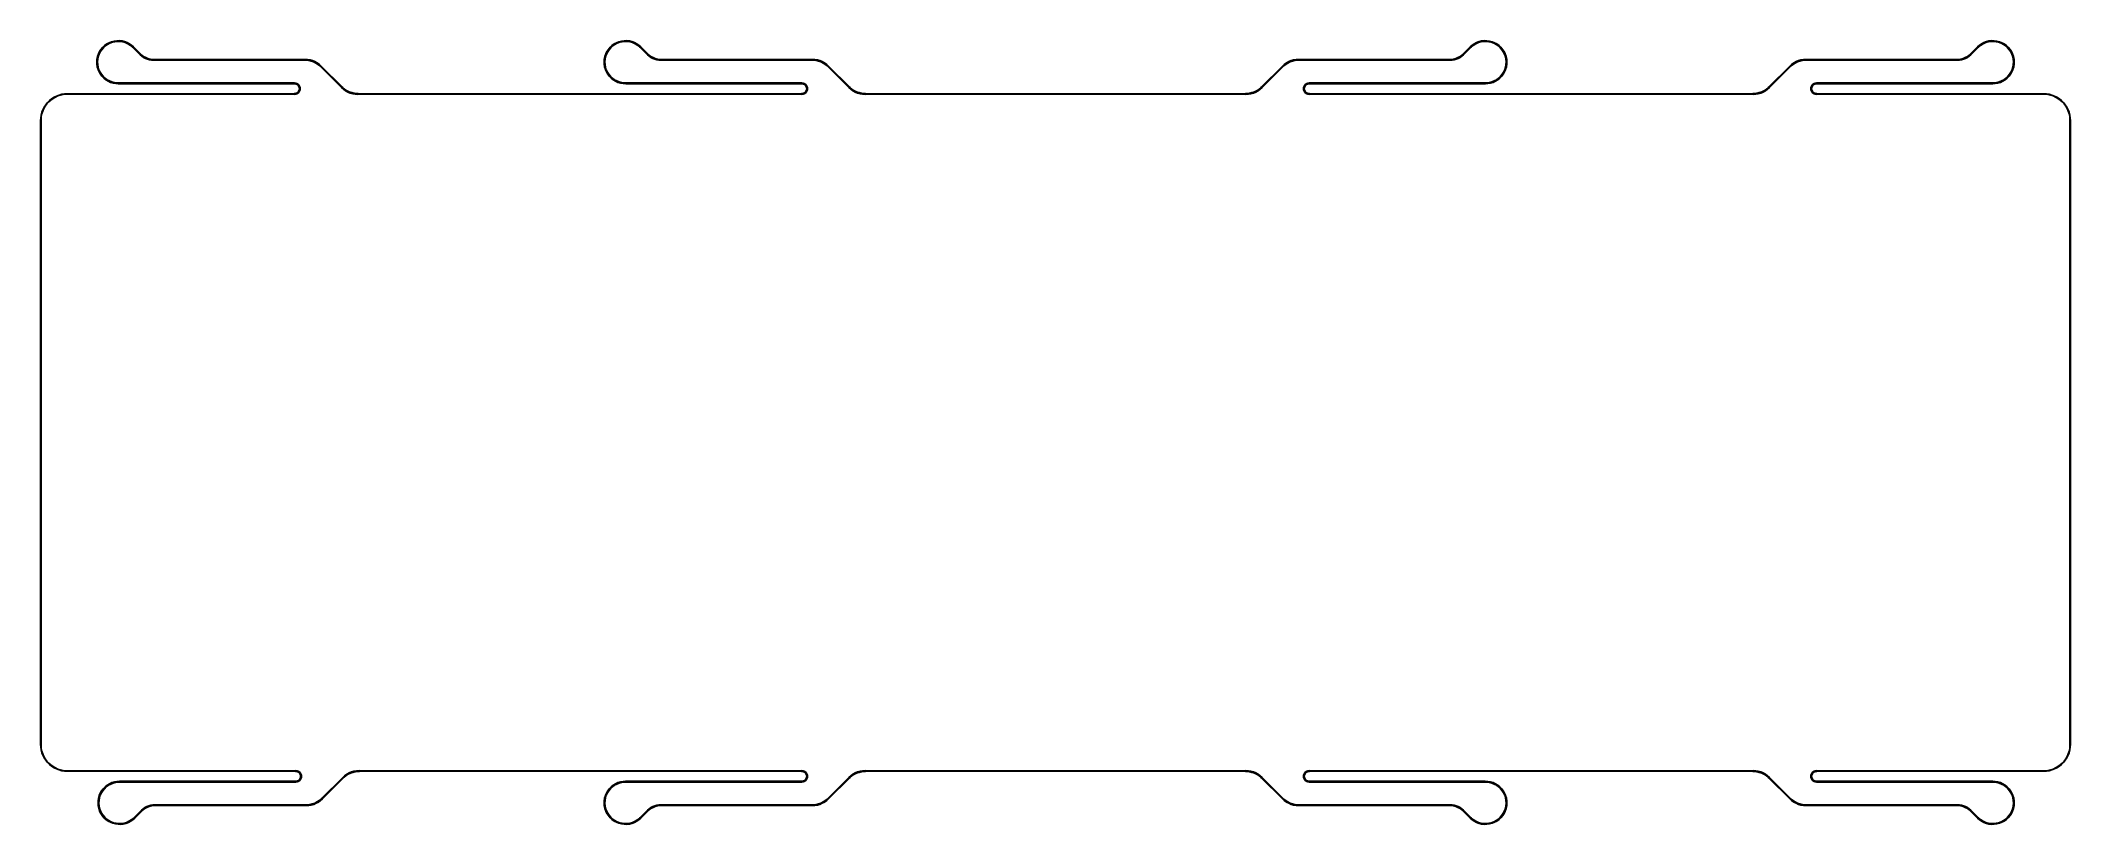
# Model space of a CAD drawing. Extents: x 14 to 243, y -101 to -13.
import ezdxf

# ---------------------------------------------------------------- set-up
doc = ezdxf.new("R2010")
doc.units = 0
doc.layers.add('BLACK', color=7, linetype='CONTINUOUS')

msp = doc.modelspace()

# ---------------------------------------------------------------- linework, layer by layer
at = {"layer": 'BLACK', "linetype": 'CONTINUOUS'}
for p, q in [((20.885375, -13.816676), (21.103832, -13.613739)), ((21.193123, -13.66424), (20.973708, -13.862475)), ((21.103832, -13.613739), (21.345487, -13.439071)), ((21.435825, -13.495315), (21.193123, -13.66424)), ((21.345487, -13.439071), (21.606707, -13.295297)), ((21.697923, -13.358406), (21.435825, -13.495315)), ((21.606707, -13.295297), (21.883561, -13.184581)), ((21.975218, -13.255707), (21.697923, -13.358406)), ((21.883561, -13.184581), (22.171886, -13.108587)), ((22.263266, -13.188864), (21.975218, -13.255707)), ((22.171886, -13.108587), (22.467346, -13.068459)), ((22.557451, -13.158949), (22.263266, -13.188864)), ((22.467346, -13.068459), (22.765495, -13.0648)), ((22.853058, -13.166439), (22.557451, -13.158949)), ((22.765495, -13.0648), (23.06185, -13.097665)), ((23.14535, -13.211217), (22.853058, -13.166439)), ((23.06185, -13.097665), (23.351954, -13.16656)), ((23.429643, -13.292563), (23.14535, -13.211217)), ((23.351954, -13.16656), (23.631442, -13.270448)), ((23.70138, -13.409175), (23.429643, -13.292563)), ((23.631442, -13.270448), (23.896111, -13.407768)), ((23.956208, -13.559183), (23.70138, -13.409175)), ((23.896111, -13.407768), (24.141981, -13.576453)), ((24.190042, -13.740184), (23.956208, -13.559183)), ((24.141981, -13.576453), (24.365344, -13.77396)), ((78.035375, -13.816676), (78.253832, -13.613739)), ((78.343123, -13.66424), (78.123708, -13.862475)), ((78.253832, -13.613739), (78.495487, -13.439071)), ((78.585825, -13.495315), (78.343123, -13.66424)), ((78.495487, -13.439071), (78.756707, -13.295297)), ((78.847923, -13.358406), (78.585825, -13.495315)), ((78.756707, -13.295297), (79.033561, -13.184581)), ((79.125218, -13.255707), (78.847923, -13.358406)), ((79.033561, -13.184581), (79.321886, -13.108587)), ((79.413266, -13.188864), (79.125218, -13.255707)), ((79.321886, -13.108587), (79.617346, -13.068459)), ((79.707451, -13.158949), (79.413266, -13.188864)), ((79.617346, -13.068459), (79.915495, -13.0648)), ((80.003058, -13.166439), (79.707451, -13.158949)), ((79.915495, -13.0648), (80.21185, -13.097665)), ((80.29535, -13.211217), (80.003058, -13.166439)), ((80.21185, -13.097665), (80.501954, -13.16656)), ((80.579643, -13.292563), (80.29535, -13.211217)), ((80.501954, -13.16656), (80.781442, -13.270448)), ((80.85138, -13.409175), (80.579643, -13.292563)), ((80.781442, -13.270448), (81.046111, -13.407768)), ((81.106208, -13.559183), (80.85138, -13.409175)), ((81.046111, -13.407768), (81.291981, -13.576453)), ((81.340042, -13.740184), (81.106208, -13.559183)), ((81.291981, -13.576453), (81.515344, -13.77396)), ((174.914647, -13.773969), (175.138016, -13.576455)), ((175.323788, -13.559184), (175.089956, -13.740186)), ((175.138016, -13.576455), (175.383883, -13.407769)), ((175.578613, -13.409175), (175.323788, -13.559184)), ((175.383883, -13.407769), (175.64855, -13.270448)), ((175.850349, -13.292562), (175.578613, -13.409175)), ((175.64855, -13.270448), (175.928037, -13.166558)), ((176.13464, -13.211214), (175.850349, -13.292562)), ((175.928037, -13.166558), (176.218138, -13.097662)), ((176.42693, -13.166436), (176.13464, -13.211214)), ((176.218138, -13.097662), (176.514492, -13.064795)), ((176.722536, -13.158943), (176.42693, -13.166436)), ((176.514492, -13.064795), (176.81264, -13.068453)), ((177.01672, -13.188857), (176.722536, -13.158943)), ((176.81264, -13.068453), (177.108099, -13.108579)), ((177.304767, -13.255698), (177.01672, -13.188857)), ((177.108099, -13.108579), (177.396423, -13.184571)), ((177.582061, -13.358395), (177.304767, -13.255698)), ((177.396423, -13.184571), (177.673277, -13.295286)), ((177.844159, -13.495303), (177.582061, -13.358395)), ((177.673277, -13.295286), (177.934496, -13.439058)), ((178.08686, -13.664226), (177.844159, -13.495303)), ((177.934496, -13.439058), (178.176151, -13.613724)), ((178.306274, -13.862458), (178.08686, -13.664226)), ((178.176151, -13.613724), (178.394608, -13.816659)), ((232.064647, -13.773969), (232.288016, -13.576455)), ((232.473788, -13.559184), (232.239956, -13.740186)), ((232.288016, -13.576455), (232.533883, -13.407769)), ((232.728613, -13.409175), (232.473788, -13.559184)), ((232.533883, -13.407769), (232.79855, -13.270448)), ((233.000349, -13.292562), (232.728613, -13.409175)), ((232.79855, -13.270448), (233.078037, -13.166558)), ((233.28464, -13.211214), (233.000349, -13.292562)), ((233.078037, -13.166558), (233.368138, -13.097662)), ((233.57693, -13.166436), (233.28464, -13.211214)), ((233.368138, -13.097662), (233.664492, -13.064795)), ((233.872536, -13.158943), (233.57693, -13.166436)), ((233.664492, -13.064795), (233.96264, -13.068453)), ((234.16672, -13.188857), (233.872536, -13.158943)), ((233.96264, -13.068453), (234.258099, -13.108579)), ((234.454767, -13.255698), (234.16672, -13.188857)), ((234.258099, -13.108579), (234.546423, -13.184571)), ((234.732061, -13.358395), (234.454767, -13.255698)), ((234.546423, -13.184571), (234.823277, -13.295286)), ((234.994159, -13.495303), (234.732061, -13.358395)), ((234.823277, -13.295286), (235.084496, -13.439058)), ((235.23686, -13.664226), (234.994159, -13.495303)), ((235.084496, -13.439058), (235.326151, -13.613724)), ((235.456274, -13.862458), (235.23686, -13.664226)), ((235.326151, -13.613724), (235.544608, -13.816659)), ((20.215683, -15.433454), (20.241266, -15.136382)), ((20.226658, -15.731424), (20.215683, -15.433454)), ((20.274025, -16.02581), (20.226658, -15.731424)), ((20.241266, -15.136382), (20.30302, -14.844675)), ((20.30302, -14.844675), (20.400019, -14.562722)), ((20.332983, -15.168683), (20.310529, -15.463531)), ((20.310529, -15.463531), (20.325507, -15.758854)), ((20.325507, -15.758854), (20.377674, -16.049917)), ((20.392507, -14.879034), (20.332983, -15.168683)), ((20.488148, -14.599226), (20.392507, -14.879034)), ((20.400019, -14.562722), (20.530802, -14.294762)), ((20.618374, -14.333744), (20.488148, -14.599226)), ((20.530802, -14.294762), (20.693402, -14.044827)), ((20.781096, -14.086841), (20.618374, -14.333744)), ((20.693402, -14.044827), (20.885375, -13.816676)), ((20.973708, -13.862475), (20.781096, -14.086841)), ((24.294641, -13.844678), (24.190042, -13.740184)), ((24.294643, -13.844676), (24.294641, -13.844678)), ((25.121219, -14.671252), (24.294643, -13.844676)), ((24.365344, -13.77396), (24.365353, -13.773966)), ((24.365353, -13.773966), (25.191929, -14.600542)), ((25.121803, -14.671642), (25.121219, -14.671252)), ((25.122007, -14.672021), (25.121803, -14.671642)), ((25.121988, -14.67204), (25.122007, -14.672021)), ((25.300666, -14.825263), (25.121988, -14.67204)), ((25.191929, -14.600542), (25.191962, -14.600592)), ((25.191962, -14.600592), (25.285866, -14.690539)), ((25.285866, -14.690539), (25.496925, -14.846421)), ((25.494959, -14.958127), (25.300666, -14.825263)), ((25.70256, -15.069056), (25.494959, -14.958127)), ((25.496925, -14.846421), (25.726057, -14.974262)), ((25.921, -15.156729), (25.70256, -15.069056)), ((25.726057, -14.974262), (25.969559, -15.071994)), ((26.147686, -15.220106), (25.921, -15.156729)), ((25.969559, -15.071994), (26.223494, -15.138038)), ((26.379922, -15.258434), (26.147686, -15.220106)), ((26.223494, -15.138038), (26.483757, -15.171326)), ((26.614951, -15.271257), (26.379922, -15.258434)), ((26.483757, -15.171326), (26.614949, -15.171257)), ((26.614949, -15.171257), (26.614953, -15.171258)), ((26.614954, -15.271255), (26.614951, -15.271257)), ((26.614953, -15.171258), (26.61496, -15.171257)), ((26.61496, -15.271257), (26.614954, -15.271255)), ((26.61496, -15.171257), (43.652955, -15.171257)), ((43.652954, -15.271257), (26.61496, -15.271257)), ((43.795017, -15.27126), (43.652954, -15.271257)), ((43.652955, -15.171257), (43.652956, -15.171257)), ((43.652956, -15.171257), (43.947384, -15.187798)), ((44.077355, -15.303077), (43.795017, -15.27126)), ((43.947384, -15.187798), (44.23811, -15.237199)), ((44.354357, -15.366305), (44.077355, -15.303077)), ((44.23811, -15.237199), (44.521476, -15.318839)), ((44.622537, -15.460148), (44.354357, -15.366305)), ((44.521476, -15.318839), (44.79392, -15.431692)), ((44.878525, -15.583428), (44.622537, -15.460148)), ((44.79392, -15.431692), (45.052016, -15.574338)), ((45.1191, -15.734593), (44.878525, -15.583428)), ((45.052016, -15.574338), (45.292518, -15.744985)), ((45.341239, -15.911742), (45.1191, -15.734593)), ((45.292518, -15.744985), (45.512343, -15.941432)), ((45.441693, -16.012196), (45.341239, -15.911742)), ((45.512343, -15.941432), (45.512411, -15.941477)), ((45.512411, -15.941477), (47.845005, -18.27407)), ((77.365683, -15.433454), (77.391266, -15.136382)), ((77.376658, -15.731424), (77.365683, -15.433454)), ((77.424025, -16.02581), (77.376658, -15.731424)), ((77.391266, -15.136382), (77.45302, -14.844675)), ((77.45302, -14.844675), (77.550019, -14.562722)), ((77.482983, -15.168683), (77.460529, -15.463531)), ((77.460529, -15.463531), (77.475507, -15.758854)), ((77.475507, -15.758854), (77.527674, -16.049917)), ((77.542507, -14.879034), (77.482983, -15.168683)), ((77.638148, -14.599226), (77.542507, -14.879034)), ((77.550019, -14.562722), (77.680802, -14.294762)), ((77.768374, -14.333744), (77.638148, -14.599226)), ((77.680802, -14.294762), (77.843402, -14.044827)), ((77.931096, -14.086841), (77.768374, -14.333744)), ((77.843402, -14.044827), (78.035375, -13.816676)), ((78.123708, -13.862475), (77.931096, -14.086841)), ((81.444641, -13.844678), (81.340042, -13.740184)), ((81.444643, -13.844676), (81.444641, -13.844678)), ((82.271219, -14.671252), (81.444643, -13.844676)), ((81.515344, -13.77396), (81.515353, -13.773966)), ((81.515353, -13.773966), (82.341929, -14.600542)), ((82.271803, -14.671642), (82.271219, -14.671252)), ((82.272007, -14.672021), (82.271803, -14.671642)), ((82.271988, -14.67204), (82.272007, -14.672021)), ((82.450666, -14.825263), (82.271988, -14.67204)), ((82.341929, -14.600542), (82.341962, -14.600592)), ((82.341962, -14.600592), (82.435866, -14.690539)), ((82.435866, -14.690539), (82.646925, -14.846421)), ((82.644959, -14.958127), (82.450666, -14.825263)), ((82.85256, -15.069056), (82.644959, -14.958127)), ((82.646925, -14.846421), (82.876057, -14.974262)), ((83.071, -15.156729), (82.85256, -15.069056)), ((82.876057, -14.974262), (83.119559, -15.071994)), ((83.297686, -15.220106), (83.071, -15.156729)), ((83.119559, -15.071994), (83.373494, -15.138038)), ((83.529922, -15.258434), (83.297686, -15.220106)), ((83.373494, -15.138038), (83.633757, -15.171326)), ((83.764951, -15.271257), (83.529922, -15.258434)), ((83.633757, -15.171326), (83.764949, -15.171257)), ((83.764949, -15.171257), (83.764953, -15.171258)), ((83.764954, -15.271255), (83.764951, -15.271257)), ((83.764953, -15.171258), (83.76496, -15.171257)), ((83.76496, -15.271257), (83.764954, -15.271255)), ((83.76496, -15.171257), (100.802955, -15.171257)), ((100.802954, -15.271257), (83.76496, -15.271257)), ((100.945017, -15.27126), (100.802954, -15.271257)), ((100.802955, -15.171257), (100.802956, -15.171257)), ((100.802956, -15.171257), (101.097384, -15.187798)), ((101.227355, -15.303077), (100.945017, -15.27126)), ((101.097384, -15.187798), (101.38811, -15.237199)), ((101.504357, -15.366305), (101.227355, -15.303077)), ((101.38811, -15.237199), (101.671476, -15.318839)), ((101.772537, -15.460148), (101.504357, -15.366305)), ((101.671476, -15.318839), (101.94392, -15.431692)), ((102.028525, -15.583428), (101.772537, -15.460148)), ((101.94392, -15.431692), (102.202016, -15.574338)), ((102.2691, -15.734593), (102.028525, -15.583428)), ((102.202016, -15.574338), (102.442518, -15.744985)), ((102.491239, -15.911742), (102.2691, -15.734593)), ((102.442518, -15.744985), (102.662343, -15.941432)), ((102.591693, -16.012196), (102.491239, -15.911742)), ((102.662343, -15.941432), (102.662411, -15.941477)), ((102.662411, -15.941477), (104.995005, -18.27407)), ((151.434997, -18.274071), (153.767589, -15.941479)), ((153.767589, -15.941479), (153.767593, -15.941476)), ((153.767593, -15.941476), (153.987475, -15.744979)), ((153.938754, -15.911737), (153.8383, -16.012191)), ((154.160893, -15.734586), (153.938754, -15.911737)), ((153.987475, -15.744979), (154.227978, -15.574331)), ((154.40147, -15.583421), (154.160893, -15.734586)), ((154.227978, -15.574331), (154.486075, -15.431684)), ((154.657458, -15.46014), (154.40147, -15.583421)), ((154.486075, -15.431684), (154.75852, -15.318831)), ((154.92564, -15.366296), (154.657458, -15.46014)), ((154.75852, -15.318831), (155.041888, -15.23719)), ((155.202643, -15.303068), (154.92564, -15.366296)), ((155.041888, -15.23719), (155.332614, -15.187789)), ((155.484983, -15.271251), (155.202643, -15.303068)), ((155.332614, -15.187789), (155.627044, -15.171248)), ((155.626984, -15.271248), (155.484983, -15.271251)), ((155.627045, -15.27126), (155.626984, -15.271248)), ((155.627044, -15.171248), (155.627044, -15.17126)), ((155.627044, -15.17126), (155.627045, -15.17126)), ((155.627045, -15.17126), (172.66504, -15.17126)), ((155.627046, -15.27126), (155.627045, -15.27126)), ((172.66504, -15.27126), (155.627046, -15.27126)), ((172.66504, -15.17126), (172.665046, -15.171261)), ((172.665045, -15.271258), (172.66504, -15.27126)), ((172.665049, -15.27126), (172.665045, -15.271258)), ((172.665046, -15.171261), (172.665051, -15.17126)), ((172.66523, -15.271222), (172.665049, -15.271258)), ((172.665049, -15.271258), (172.665049, -15.27126)), ((172.665051, -15.17126), (172.665051, -15.171232)), ((172.665051, -15.171232), (172.796241, -15.171301)), ((172.900075, -15.258409), (172.66523, -15.271222)), ((172.796241, -15.171301), (173.0565, -15.138013)), ((173.132308, -15.220082), (172.900075, -15.258409)), ((173.0565, -15.138013), (173.310432, -15.07197)), ((173.358991, -15.156706), (173.132308, -15.220082)), ((173.310432, -15.07197), (173.553931, -14.97424)), ((173.577429, -15.069033), (173.358991, -15.156706)), ((173.553931, -14.97424), (173.783061, -14.846401)), ((173.785026, -14.958107), (173.577429, -15.069033)), ((173.783061, -14.846401), (173.994116, -14.690521)), ((173.979317, -14.825244), (173.785026, -14.958107)), ((174.157993, -14.672024), (173.979317, -14.825244)), ((173.994116, -14.690521), (174.088547, -14.600068)), ((174.088547, -14.600068), (174.914644, -13.773971)), ((174.158196, -14.671645), (174.157993, -14.672024)), ((174.158781, -14.671255), (174.158196, -14.671645)), ((174.985355, -13.84468), (174.158781, -14.671255)), ((174.914644, -13.773971), (174.914646, -13.773969)), ((174.914646, -13.773969), (174.914647, -13.773969)), ((174.985358, -13.844679), (174.985355, -13.84468)), ((175.089956, -13.740186), (174.985358, -13.844679)), ((178.498886, -14.086823), (178.306274, -13.862458)), ((178.394608, -13.816659), (178.58658, -14.044808)), ((178.661609, -14.333724), (178.498886, -14.086823)), ((178.58658, -14.044808), (178.749181, -14.294742)), ((178.791835, -14.599205), (178.661609, -14.333724)), ((178.749181, -14.294742), (178.879964, -14.5627)), ((178.887476, -14.879011), (178.791835, -14.599205)), ((178.879964, -14.5627), (178.976963, -14.844652)), ((178.947001, -15.168658), (178.887476, -14.879011)), ((178.902313, -16.049889), (178.954479, -15.758826)), ((178.969456, -15.463505), (178.947001, -15.168658)), ((178.954479, -15.758826), (178.969456, -15.463505)), ((178.976963, -14.844652), (179.038719, -15.136357)), ((179.053328, -15.731397), (179.005961, -16.025781)), ((179.038719, -15.136357), (179.064302, -15.433428)), ((179.064302, -15.433428), (179.053328, -15.731397)), ((208.584997, -18.274071), (210.917589, -15.941479)), ((210.917589, -15.941479), (210.917593, -15.941476)), ((210.917593, -15.941476), (211.137475, -15.744979)), ((211.088754, -15.911737), (210.9883, -16.012191)), ((211.310893, -15.734586), (211.088754, -15.911737)), ((211.137475, -15.744979), (211.377978, -15.574331)), ((211.55147, -15.583421), (211.310893, -15.734586)), ((211.377978, -15.574331), (211.636075, -15.431684)), ((211.807458, -15.46014), (211.55147, -15.583421)), ((211.636075, -15.431684), (211.90852, -15.318831)), ((212.07564, -15.366296), (211.807458, -15.46014)), ((211.90852, -15.318831), (212.191888, -15.23719)), ((212.352643, -15.303068), (212.07564, -15.366296)), ((212.191888, -15.23719), (212.482614, -15.187789)), ((212.634983, -15.271251), (212.352643, -15.303068)), ((212.482614, -15.187789), (212.777044, -15.171248)), ((212.776984, -15.271248), (212.634983, -15.271251)), ((212.777045, -15.27126), (212.776984, -15.271248)), ((212.777044, -15.171248), (212.777044, -15.17126)), ((212.777044, -15.17126), (212.777045, -15.17126)), ((212.777045, -15.17126), (229.81504, -15.17126)), ((212.777046, -15.27126), (212.777045, -15.27126)), ((229.81504, -15.27126), (212.777046, -15.27126)), ((229.81504, -15.17126), (229.815046, -15.171261)), ((229.815045, -15.271258), (229.81504, -15.27126)), ((229.815049, -15.27126), (229.815045, -15.271258)), ((229.815046, -15.171261), (229.815051, -15.17126)), ((229.81523, -15.271222), (229.815049, -15.271258)), ((229.815049, -15.271258), (229.815049, -15.27126)), ((229.815051, -15.17126), (229.815051, -15.171232)), ((229.815051, -15.171232), (229.946241, -15.171301)), ((230.050075, -15.258409), (229.81523, -15.271222)), ((229.946241, -15.171301), (230.2065, -15.138013)), ((230.282308, -15.220082), (230.050075, -15.258409)), ((230.2065, -15.138013), (230.460432, -15.07197)), ((230.508991, -15.156706), (230.282308, -15.220082)), ((230.460432, -15.07197), (230.703931, -14.97424)), ((230.727429, -15.069033), (230.508991, -15.156706)), ((230.703931, -14.97424), (230.933061, -14.846401)), ((230.935026, -14.958107), (230.727429, -15.069033)), ((230.933061, -14.846401), (231.144116, -14.690521)), ((231.129317, -14.825244), (230.935026, -14.958107)), ((231.307993, -14.672024), (231.129317, -14.825244)), ((231.144116, -14.690521), (231.238547, -14.600068)), ((231.238547, -14.600068), (232.064644, -13.773971)), ((231.308196, -14.671645), (231.307993, -14.672024)), ((231.308781, -14.671255), (231.308196, -14.671645)), ((232.135355, -13.84468), (231.308781, -14.671255)), ((232.064644, -13.773971), (232.064646, -13.773969)), ((232.064646, -13.773969), (232.064647, -13.773969)), ((232.135358, -13.844679), (232.135355, -13.84468)), ((232.239956, -13.740186), (232.135358, -13.844679)), ((235.648886, -14.086823), (235.456274, -13.862458)), ((235.544608, -13.816659), (235.73658, -14.044808)), ((235.811609, -14.333724), (235.648886, -14.086823)), ((235.73658, -14.044808), (235.899181, -14.294742)), ((235.941835, -14.599205), (235.811609, -14.333724)), ((235.899181, -14.294742), (236.029964, -14.5627)), ((236.037476, -14.879011), (235.941835, -14.599205)), ((236.029964, -14.5627), (236.126963, -14.844652)), ((236.097001, -15.168658), (236.037476, -14.879011)), ((236.052313, -16.049889), (236.104479, -15.758826)), ((236.119456, -15.463505), (236.097001, -15.168658)), ((236.104479, -15.758826), (236.119456, -15.463505)), ((236.126963, -14.844652), (236.188719, -15.136357)), ((236.203328, -15.731397), (236.155961, -16.025781)), ((236.188719, -15.136357), (236.214302, -15.433428)), ((236.214302, -15.433428), (236.203328, -15.731397)), ((20.357072, -16.312183), (20.274025, -16.02581)), ((20.474549, -16.586237), (20.357072, -16.312183)), ((20.377674, -16.049917), (20.466196, -16.332058)), ((20.466196, -16.332058), (20.589655, -16.600754)), ((20.62469, -16.84385), (20.474549, -16.586237)), ((20.589655, -16.600754), (20.74607, -16.8517)), ((20.805237, -17.081146), (20.62469, -16.84385)), ((20.74607, -16.8517), (20.932937, -17.080874)), ((21.013473, -17.294557), (20.805237, -17.081146)), ((20.932937, -17.080874), (21.14726, -17.284603)), ((21.246267, -17.480872), (21.013473, -17.294557)), ((21.14726, -17.284603), (21.385604, -17.459622)), ((21.500117, -17.63729), (21.246267, -17.480872)), ((21.385604, -17.459622), (21.64415, -17.603127)), ((21.771206, -17.761458), (21.500117, -17.63729)), ((21.64415, -17.603127), (21.918754, -17.712817)), ((22.055455, -17.851508), (21.771206, -17.761458)), ((21.918754, -17.712817), (22.205016, -17.786936)), ((22.348589, -17.906085), (22.055455, -17.851508)), ((22.205016, -17.786936), (22.498349, -17.824294)), ((22.6462, -17.924369), (22.348589, -17.906085)), ((22.498349, -17.824294), (22.6462, -17.824369)), ((22.6462, -17.824369), (42.49, -17.824375)), ((42.49, -17.924375), (22.6462, -17.924369)), ((42.49, -17.824375), (42.633598, -17.840555)), ((42.556214, -17.924375), (42.49, -17.924375)), ((42.684795, -17.956068), (42.556214, -17.924375)), ((42.633598, -17.840555), (42.769996, -17.888282)), ((42.802055, -18.01761), (42.684795, -17.956068)), ((42.769996, -17.888282), (42.892354, -17.965165)), ((42.901179, -18.105427), (42.802055, -18.01761)), ((42.892354, -17.965165), (42.994535, -18.067346)), ((42.976408, -18.214414), (42.901179, -18.105427)), ((43.023367, -18.338237), (42.976408, -18.214414)), ((42.994535, -18.067346), (43.071418, -18.189704)), ((43.071418, -18.189704), (43.119145, -18.326102)), ((45.441701, -16.012187), (45.441693, -16.012196)), ((47.774294, -18.344781), (45.441701, -16.012187)), ((47.845005, -18.27407), (47.845019, -18.274055)), ((47.845019, -18.274055), (47.945472, -18.37451)), ((77.507072, -16.312183), (77.424025, -16.02581)), ((77.624549, -16.586237), (77.507072, -16.312183)), ((77.527674, -16.049917), (77.616196, -16.332058)), ((77.616196, -16.332058), (77.739655, -16.600754)), ((77.77469, -16.84385), (77.624549, -16.586237)), ((77.739655, -16.600754), (77.89607, -16.8517)), ((77.955237, -17.081146), (77.77469, -16.84385)), ((77.89607, -16.8517), (78.082937, -17.080874)), ((78.163473, -17.294557), (77.955237, -17.081146)), ((78.082937, -17.080874), (78.29726, -17.284603)), ((78.396267, -17.480872), (78.163473, -17.294557)), ((78.29726, -17.284603), (78.535604, -17.459622)), ((78.650117, -17.63729), (78.396267, -17.480872)), ((78.535604, -17.459622), (78.79415, -17.603127)), ((78.921206, -17.761458), (78.650117, -17.63729)), ((78.79415, -17.603127), (79.068754, -17.712817)), ((79.205455, -17.851508), (78.921206, -17.761458)), ((79.068754, -17.712817), (79.355016, -17.786936)), ((79.498589, -17.906085), (79.205455, -17.851508)), ((79.355016, -17.786936), (79.648349, -17.824294)), ((79.7962, -17.924369), (79.498589, -17.906085)), ((79.648349, -17.824294), (79.7962, -17.824369)), ((79.7962, -17.824369), (99.64, -17.824375)), ((99.64, -17.924375), (79.7962, -17.924369)), ((99.64, -17.824375), (99.783598, -17.840555)), ((99.706214, -17.924375), (99.64, -17.924375)), ((99.834795, -17.956068), (99.706214, -17.924375)), ((99.783598, -17.840555), (99.919996, -17.888282)), ((99.952055, -18.01761), (99.834795, -17.956068)), ((99.919996, -17.888282), (100.042354, -17.965165)), ((100.051179, -18.105427), (99.952055, -18.01761)), ((100.042354, -17.965165), (100.144535, -18.067346)), ((100.126408, -18.214414), (100.051179, -18.105427)), ((100.173367, -18.338237), (100.126408, -18.214414)), ((100.144535, -18.067346), (100.221418, -18.189704)), ((100.221418, -18.189704), (100.269145, -18.326102)), ((102.591701, -16.012187), (102.591693, -16.012196)), ((104.924294, -18.344781), (102.591701, -16.012187)), ((104.995005, -18.27407), (104.995019, -18.274055)), ((104.995019, -18.274055), (105.095472, -18.37451)), ((151.334541, -18.374527), (151.434995, -18.274072)), ((151.434995, -18.274073), (151.434997, -18.274071)), ((151.434995, -18.274072), (151.434995, -18.274073)), ((153.838299, -16.01219), (151.505708, -18.34478)), ((153.8383, -16.012191), (153.838299, -16.01219)), ((156.160879, -18.326107), (156.208605, -18.189715)), ((156.208605, -18.189715), (156.285484, -18.067362)), ((156.303615, -18.214425), (156.256657, -18.338243)), ((156.285484, -18.067362), (156.387662, -17.965184)), ((156.378839, -18.105443), (156.303615, -18.214425)), ((156.477959, -18.017631), (156.378839, -18.105443)), ((156.387662, -17.965184), (156.510015, -17.888305)), ((156.595214, -17.956091), (156.477959, -18.017631)), ((156.510015, -17.888305), (156.646407, -17.840579)), ((156.723789, -17.9244), (156.595214, -17.956091)), ((156.646407, -17.840579), (156.789744, -17.824428)), ((156.79, -17.9244), (156.723789, -17.9244)), ((156.789744, -17.824428), (156.79, -17.824378)), ((156.79, -17.824378), (176.6338, -17.824372)), ((176.6338, -17.924372), (156.79, -17.924378)), ((156.79, -17.924378), (156.79, -17.9244)), ((176.6338, -17.824334), (176.78165, -17.824259)), ((176.6338, -17.824372), (176.6338, -17.824334)), ((176.634076, -17.924317), (176.6338, -17.924372)), ((176.931409, -17.90605), (176.634076, -17.924317)), ((176.78165, -17.824259), (177.074981, -17.786901)), ((177.224543, -17.851473), (176.931409, -17.90605)), ((177.074981, -17.786901), (177.361242, -17.712782)), ((177.50879, -17.761423), (177.224543, -17.851473)), ((177.361242, -17.712782), (177.635845, -17.603092)), ((177.779878, -17.637256), (177.50879, -17.761423)), ((177.635845, -17.603092), (177.89439, -17.459588)), ((178.033726, -17.480839), (177.779878, -17.637256)), ((177.89439, -17.459588), (178.132733, -17.284569)), ((178.266519, -17.294524), (178.033726, -17.480839)), ((178.132733, -17.284569), (178.347054, -17.080841)), ((178.474754, -17.081113), (178.266519, -17.294524)), ((178.347054, -17.080841), (178.53392, -16.851668)), ((178.655299, -16.843818), (178.474754, -17.081113)), ((178.53392, -16.851668), (178.690334, -16.600724)), ((178.805439, -16.586206), (178.655299, -16.843818)), ((178.690334, -16.600724), (178.813791, -16.332028)), ((178.922916, -16.312153), (178.805439, -16.586206)), ((178.813791, -16.332028), (178.902313, -16.049889)), ((179.005961, -16.025781), (178.922916, -16.312153)), ((208.484541, -18.374527), (208.584995, -18.274072)), ((208.584995, -18.274073), (208.584997, -18.274071)), ((208.584995, -18.274072), (208.584995, -18.274073)), ((210.988299, -16.01219), (208.655708, -18.34478)), ((210.9883, -16.012191), (210.988299, -16.01219)), ((213.310879, -18.326107), (213.358605, -18.189715)), ((213.358605, -18.189715), (213.435484, -18.067362)), ((213.453615, -18.214425), (213.406657, -18.338243)), ((213.435484, -18.067362), (213.537662, -17.965184)), ((213.528839, -18.105443), (213.453615, -18.214425)), ((213.627959, -18.017631), (213.528839, -18.105443)), ((213.537662, -17.965184), (213.660015, -17.888305)), ((213.745214, -17.956091), (213.627959, -18.017631)), ((213.660015, -17.888305), (213.796407, -17.840579)), ((213.873789, -17.9244), (213.745214, -17.956091)), ((213.796407, -17.840579), (213.939744, -17.824428)), ((213.94, -17.9244), (213.873789, -17.9244)), ((213.939744, -17.824428), (213.94, -17.824378)), ((213.94, -17.824378), (233.7838, -17.824372)), ((233.7838, -17.924372), (213.94, -17.924378)), ((213.94, -17.924378), (213.94, -17.9244)), ((233.7838, -17.824334), (233.93165, -17.824259)), ((233.7838, -17.824372), (233.7838, -17.824334)), ((233.784076, -17.924317), (233.7838, -17.924372)), ((234.081409, -17.90605), (233.784076, -17.924317)), ((233.93165, -17.824259), (234.224981, -17.786901)), ((234.374543, -17.851473), (234.081409, -17.90605)), ((234.224981, -17.786901), (234.511242, -17.712782)), ((234.65879, -17.761423), (234.374543, -17.851473)), ((234.511242, -17.712782), (234.785845, -17.603092)), ((234.929878, -17.637256), (234.65879, -17.761423)), ((234.785845, -17.603092), (235.04439, -17.459588)), ((235.183726, -17.480839), (234.929878, -17.637256)), ((235.04439, -17.459588), (235.282733, -17.284569)), ((235.416519, -17.294524), (235.183726, -17.480839)), ((235.282733, -17.284569), (235.497054, -17.080841)), ((235.624754, -17.081113), (235.416519, -17.294524)), ((235.497054, -17.080841), (235.68392, -16.851668)), ((235.805299, -16.843818), (235.624754, -17.081113)), ((235.68392, -16.851668), (235.840334, -16.600724)), ((235.955439, -16.586206), (235.805299, -16.843818)), ((235.840334, -16.600724), (235.963791, -16.332028)), ((236.072916, -16.312153), (235.955439, -16.586206)), ((235.963791, -16.332028), (236.052313, -16.049889)), ((236.155961, -16.025781), (236.072916, -16.312153)), ((14.151525, -20.834622), (14.295273, -20.5525)), ((14.416531, -20.442475), (14.260618, -20.712525)), ((14.295273, -20.5525), (14.467724, -20.28695)), ((14.599818, -20.190202), (14.416531, -20.442475)), ((14.467724, -20.28695), (14.666987, -20.04088)), ((14.80847, -19.95847), (14.599818, -20.190202)), ((14.666987, -20.04088), (14.89088, -19.816987)), ((15.040202, -19.749818), (14.80847, -19.95847)), ((14.89088, -19.816987), (15.13695, -19.617724)), ((15.292475, -19.566531), (15.040202, -19.749818)), ((15.13695, -19.617724), (15.4025, -19.445273)), ((15.562525, -19.410618), (15.292475, -19.566531)), ((15.4025, -19.445273), (15.684622, -19.301525)), ((15.847392, -19.283786), (15.562525, -19.410618)), ((15.684622, -19.301525), (15.980224, -19.188054)), ((16.143957, -19.187427), (15.847392, -19.283786)), ((15.980224, -19.188054), (16.286067, -19.106104)), ((16.448969, -19.122594), (16.143957, -19.187427)), ((16.286067, -19.106104), (16.598801, -19.056571)), ((16.759087, -19.09), (16.448969, -19.122594)), ((16.598801, -19.056571), (16.915, -19.04)), ((16.91498, -19.09), (16.759087, -19.09)), ((16.915, -19.090004), (16.91498, -19.09)), ((16.915, -19.04), (16.915012, -19.040003)), ((42.449387, -19.09), (16.915, -19.090004)), ((16.915012, -19.040003), (42.449382, -19.04)), ((42.449382, -19.04), (42.460611, -19.024546)), ((42.460611, -19.105448), (42.449387, -19.09)), ((42.460611, -19.024546), (42.49, -19.014997)), ((42.49, -19.114997), (42.460611, -19.105448)), ((42.49, -19.014997), (42.49, -19.015025)), ((42.49, -19.015025), (42.556214, -19.015025)), ((42.633598, -19.098845), (42.49, -19.115025)), ((42.49, -19.115025), (42.49, -19.114997)), ((42.556214, -19.015025), (42.684795, -18.983332)), ((42.769996, -19.051118), (42.633598, -19.098845)), ((42.684795, -18.983332), (42.802055, -18.92179)), ((42.892354, -18.974235), (42.769996, -19.051118)), ((42.802055, -18.92179), (42.901179, -18.833973)), ((42.994535, -18.872054), (42.892354, -18.974235)), ((42.901179, -18.833973), (42.976408, -18.724986)), ((42.976408, -18.724986), (43.023367, -18.601163)), ((43.071418, -18.749696), (42.994535, -18.872054)), ((43.03933, -18.4697), (43.023367, -18.338237)), ((43.023367, -18.601163), (43.03933, -18.4697)), ((43.119145, -18.613298), (43.071418, -18.749696)), ((43.119145, -18.326102), (43.135325, -18.4697)), ((43.135325, -18.4697), (43.119145, -18.613298)), ((47.77442, -18.344865), (47.774294, -18.344781)), ((47.994191, -18.541268), (47.77442, -18.344865)), ((47.945472, -18.37451), (48.167608, -18.551661)), ((48.234692, -18.711916), (47.994191, -18.541268)), ((48.167608, -18.551661), (48.408183, -18.702827)), ((48.492787, -18.854564), (48.234692, -18.711916)), ((48.408183, -18.702827), (48.664169, -18.826108)), ((48.76523, -18.967418), (48.492787, -18.854564)), ((48.664169, -18.826108), (48.932349, -18.919952)), ((49.048596, -19.049059), (48.76523, -18.967418)), ((48.932349, -18.919952), (49.20935, -18.98318)), ((49.339321, -19.09846), (49.048596, -19.049059)), ((49.20935, -18.98318), (49.491688, -19.014997)), ((49.633749, -19.115), (49.339321, -19.09846)), ((49.491688, -19.014997), (49.633751, -19.015)), ((49.663138, -19.105451), (49.633749, -19.115)), ((49.633751, -19.015), (49.66314, -19.02455)), ((49.674365, -19.089999), (49.663138, -19.105451)), ((49.66314, -19.02455), (49.674364, -19.039999)), ((49.674364, -19.039999), (99.599384, -19.039997)), ((99.599384, -19.089997), (49.674365, -19.089999)), ((99.599384, -19.039997), (99.610611, -19.024546)), ((99.610611, -19.105448), (99.599384, -19.089997)), ((99.610611, -19.024546), (99.64, -19.014997)), ((99.64, -19.114997), (99.610611, -19.105448)), ((99.64, -19.014997), (99.64, -19.015025)), ((99.64, -19.015025), (99.706214, -19.015025)), ((99.783598, -19.098845), (99.64, -19.115025)), ((99.64, -19.115025), (99.64, -19.114997)), ((99.706214, -19.015025), (99.834795, -18.983332)), ((99.919996, -19.051118), (99.783598, -19.098845)), ((99.834795, -18.983332), (99.952055, -18.92179)), ((100.042354, -18.974235), (99.919996, -19.051118)), ((99.952055, -18.92179), (100.051179, -18.833973)), ((100.144535, -18.872054), (100.042354, -18.974235)), ((100.051179, -18.833973), (100.126408, -18.724986)), ((100.126408, -18.724986), (100.173367, -18.601163)), ((100.221418, -18.749696), (100.144535, -18.872054)), ((100.18933, -18.4697), (100.173367, -18.338237)), ((100.173367, -18.601163), (100.18933, -18.4697)), ((100.269145, -18.613298), (100.221418, -18.749696)), ((100.269145, -18.326102), (100.285325, -18.4697)), ((100.285325, -18.4697), (100.269145, -18.613298)), ((104.92442, -18.344865), (104.924294, -18.344781)), ((105.144191, -18.541268), (104.92442, -18.344865)), ((105.095472, -18.37451), (105.317608, -18.551661)), ((105.384692, -18.711916), (105.144191, -18.541268)), ((105.317608, -18.551661), (105.558183, -18.702827)), ((105.642787, -18.854564), (105.384692, -18.711916)), ((105.558183, -18.702827), (105.814169, -18.826108)), ((105.91523, -18.967418), (105.642787, -18.854564)), ((105.814169, -18.826108), (106.082349, -18.919952)), ((106.198596, -19.049059), (105.91523, -18.967418)), ((106.082349, -18.919952), (106.35935, -18.98318)), ((106.489321, -19.09846), (106.198596, -19.049059)), ((106.35935, -18.98318), (106.641688, -19.014997)), ((106.783749, -19.115), (106.489321, -19.09846)), ((106.641688, -19.014997), (106.783751, -19.015)), ((106.813138, -19.105451), (106.783749, -19.115)), ((106.783751, -19.015), (106.81314, -19.02455)), ((106.824365, -19.09), (106.813138, -19.105451)), ((106.81314, -19.02455), (106.824364, -19.04)), ((106.824364, -19.04), (149.605635, -19.040002)), ((149.605634, -19.090002), (106.824365, -19.09)), ((149.616862, -19.105454), (149.605634, -19.090002)), ((149.605635, -19.040002), (149.61686, -19.024553)), ((149.61686, -19.024553), (149.646249, -19.015003)), ((149.646251, -19.115003), (149.616862, -19.105454)), ((149.646249, -19.015003), (149.646249, -19.015022)), ((149.646249, -19.015022), (149.788313, -19.015019)), ((149.940681, -19.098482), (149.646251, -19.115022)), ((149.646251, -19.115022), (149.646251, -19.115003)), ((149.788313, -19.015019), (150.070653, -18.983202)), ((150.231408, -19.04908), (149.940681, -19.098482)), ((150.070653, -18.983202), (150.347656, -18.919974)), ((150.514776, -18.967439), (150.231408, -19.04908)), ((150.347656, -18.919974), (150.615838, -18.826129)), ((150.787222, -18.854584), (150.514776, -18.967439)), ((150.615838, -18.826129), (150.871827, -18.702847)), ((151.045319, -18.711935), (150.787222, -18.854584)), ((150.871827, -18.702847), (151.112403, -18.55168)), ((151.285822, -18.541286), (151.045319, -18.711935)), ((151.112403, -18.55168), (151.334541, -18.374527)), ((151.505706, -18.344783), (151.285822, -18.541286)), ((151.505707, -18.344783), (151.505706, -18.344783)), ((151.505708, -18.34478), (151.505707, -18.344783)), ((156.1447, -18.4697), (156.160879, -18.326107)), ((156.160879, -18.613293), (156.1447, -18.4697)), ((156.208605, -18.749685), (156.160879, -18.613293)), ((156.285484, -18.872038), (156.208605, -18.749685)), ((156.256657, -18.338243), (156.240695, -18.4697)), ((156.240695, -18.4697), (156.256657, -18.601157)), ((156.256657, -18.601157), (156.303615, -18.724975)), ((156.387662, -18.974216), (156.285484, -18.872038)), ((156.303615, -18.724975), (156.378839, -18.833957)), ((156.378839, -18.833957), (156.477959, -18.921769)), ((156.510015, -19.051095), (156.387662, -18.974216)), ((156.477959, -18.921769), (156.595214, -18.983309)), ((156.646407, -19.098821), (156.510015, -19.051095)), ((156.595214, -18.983309), (156.723789, -19.015)), ((156.79, -19.115), (156.646407, -19.098821)), ((156.723789, -19.015), (156.79, -19.015)), ((156.79, -19.015), (156.819389, -19.024549)), ((156.819389, -19.105451), (156.79, -19.115)), ((156.819389, -19.024549), (156.830615, -19.039999)), ((156.830615, -19.089999), (156.819389, -19.105451)), ((156.830615, -19.039999), (206.755646, -19.039988)), ((206.755623, -19.089988), (156.830615, -19.089999)), ((206.766862, -19.105454), (206.755623, -19.089988)), ((206.755646, -19.039988), (206.76686, -19.024553)), ((206.76686, -19.024553), (206.796249, -19.015003)), ((206.796251, -19.115003), (206.766862, -19.105454)), ((206.796249, -19.015003), (206.796249, -19.015022)), ((206.796249, -19.015022), (206.938313, -19.015019)), ((207.090681, -19.098482), (206.796251, -19.115022)), ((206.796251, -19.115022), (206.796251, -19.115003)), ((206.938313, -19.015019), (207.220653, -18.983202)), ((207.381408, -19.04908), (207.090681, -19.098482)), ((207.220653, -18.983202), (207.497656, -18.919974)), ((207.664776, -18.967439), (207.381408, -19.04908)), ((207.497656, -18.919974), (207.765838, -18.826129)), ((207.937222, -18.854584), (207.664776, -18.967439)), ((207.765838, -18.826129), (208.021827, -18.702847)), ((208.195319, -18.711935), (207.937222, -18.854584)), ((208.021827, -18.702847), (208.262403, -18.55168)), ((208.435822, -18.541286), (208.195319, -18.711935)), ((208.262403, -18.55168), (208.484541, -18.374527)), ((208.655706, -18.344783), (208.435822, -18.541286)), ((208.655707, -18.344783), (208.655706, -18.344783)), ((208.655708, -18.34478), (208.655707, -18.344783)), ((213.2947, -18.4697), (213.310879, -18.326107)), ((213.310879, -18.613293), (213.2947, -18.4697)), ((213.358605, -18.749685), (213.310879, -18.613293)), ((213.435484, -18.872038), (213.358605, -18.749685)), ((213.406657, -18.338243), (213.390695, -18.4697)), ((213.390695, -18.4697), (213.406657, -18.601157)), ((213.406657, -18.601157), (213.453615, -18.724975)), ((213.537662, -18.974216), (213.435484, -18.872038)), ((213.453615, -18.724975), (213.528839, -18.833957)), ((213.528839, -18.833957), (213.627959, -18.921769)), ((213.660015, -19.051095), (213.537662, -18.974216)), ((213.627959, -18.921769), (213.745214, -18.983309)), ((213.796407, -19.098821), (213.660015, -19.051095)), ((213.745214, -18.983309), (213.873789, -19.015)), ((213.94, -19.115), (213.796407, -19.098821)), ((213.873789, -19.015), (213.94, -19.015)), ((213.94, -19.015), (213.969389, -19.024549)), ((213.969389, -19.105451), (213.94, -19.115)), ((213.969389, -19.024549), (213.980615, -19.04)), ((213.980615, -19.09), (213.969389, -19.105451)), ((213.980615, -19.04), (239.515, -19.04)), ((239.515, -19.09), (213.980615, -19.09)), ((239.515, -19.04), (239.831199, -19.056571)), ((239.670913, -19.09), (239.515, -19.09)), ((239.981031, -19.122594), (239.670913, -19.09)), ((239.831199, -19.056571), (240.143933, -19.106104)), ((240.286043, -19.187427), (239.981031, -19.122594)), ((240.143933, -19.106104), (240.449776, -19.188054)), ((240.582608, -19.283786), (240.286043, -19.187427)), ((240.449776, -19.188054), (240.745378, -19.301525)), ((240.867475, -19.410618), (240.582608, -19.283786)), ((240.745378, -19.301525), (241.0275, -19.445273)), ((241.137525, -19.566531), (240.867475, -19.410618)), ((241.0275, -19.445273), (241.29305, -19.617724)), ((241.389798, -19.749818), (241.137525, -19.566531)), ((241.29305, -19.617724), (241.53912, -19.816987)), ((241.62153, -19.95847), (241.389798, -19.749818)), ((241.53912, -19.816987), (241.763013, -20.04088)), ((241.830182, -20.190202), (241.62153, -19.95847)), ((241.763013, -20.04088), (241.962276, -20.28695)), ((242.013469, -20.442475), (241.830182, -20.190202)), ((241.962276, -20.28695), (242.134727, -20.5525)), ((242.169382, -20.712525), (242.013469, -20.442475)), ((242.134727, -20.5525), (242.278475, -20.834622)), ((13.89, -22.065), (13.906571, -21.748801)), ((13.89, -92.265), (13.89, -22.065)), ((13.906571, -21.748801), (13.956104, -21.436067)), ((13.972594, -21.598969), (13.94, -21.909087)), ((13.94, -21.909087), (13.94, -22.065)), ((13.94, -22.065), (13.94, -92.265)), ((13.956104, -21.436067), (14.038054, -21.130224)), ((14.037427, -21.293957), (13.972594, -21.598969)), ((14.133786, -20.997392), (14.037427, -21.293957)), ((14.038054, -21.130224), (14.151525, -20.834622)), ((14.260618, -20.712525), (14.133786, -20.997392)), ((242.296214, -20.997392), (242.169382, -20.712525)), ((242.278475, -20.834622), (242.391946, -21.130224)), ((242.392573, -21.293957), (242.296214, -20.997392)), ((242.391946, -21.130224), (242.473896, -21.436067)), ((242.457406, -21.598969), (242.392573, -21.293957)), ((242.49, -21.909087), (242.457406, -21.598969)), ((242.473896, -21.436067), (242.523429, -21.748801)), ((242.49, -22.065), (242.49, -21.909087)), ((242.49, -92.265), (242.49, -22.065)), ((242.523429, -21.748801), (242.54, -22.065)), ((242.54, -22.065), (242.54, -92.265)), ((13.906571, -92.581199), (13.89, -92.265)), ((13.956104, -92.893933), (13.906571, -92.581199)), ((13.94, -92.265), (13.94, -92.420913)), ((13.94, -92.420913), (13.972594, -92.731031)), ((14.038054, -93.199776), (13.956104, -92.893933)), ((13.972594, -92.731031), (14.037427, -93.036043)), ((14.037427, -93.036043), (14.133786, -93.332608)), ((14.151525, -93.495378), (14.038054, -93.199776)), ((14.133786, -93.332608), (14.260618, -93.617475)), ((14.295273, -93.7775), (14.151525, -93.495378)), ((14.260618, -93.617475), (14.416531, -93.887525)), ((242.013469, -93.887525), (242.169382, -93.617475)), ((242.278475, -93.495378), (242.134727, -93.7775)), ((242.169382, -93.617475), (242.296214, -93.332608)), ((242.391946, -93.199776), (242.278475, -93.495378)), ((242.296214, -93.332608), (242.392573, -93.036043)), ((242.473896, -92.893933), (242.391946, -93.199776)), ((242.392573, -93.036043), (242.457406, -92.731031)), ((242.457406, -92.731031), (242.49, -92.420913)), ((242.523429, -92.581199), (242.473896, -92.893933)), ((242.49, -92.420913), (242.49, -92.265)), ((242.54, -92.265), (242.523429, -92.581199)), ((14.467724, -94.04305), (14.295273, -93.7775)), ((14.416531, -93.887525), (14.599818, -94.139798)), ((14.666987, -94.28912), (14.467724, -94.04305)), ((14.599818, -94.139798), (14.80847, -94.37153)), ((14.89088, -94.513013), (14.666987, -94.28912)), ((14.80847, -94.37153), (15.040202, -94.580182)), ((15.13695, -94.712276), (14.89088, -94.513013)), ((15.040202, -94.580182), (15.292475, -94.763469)), ((15.4025, -94.884727), (15.13695, -94.712276)), ((15.292475, -94.763469), (15.562525, -94.919382)), ((15.684622, -95.028475), (15.4025, -94.884727)), ((15.562525, -94.919382), (15.847392, -95.046214)), ((15.980224, -95.141946), (15.684622, -95.028475)), ((15.847392, -95.046214), (16.143957, -95.142573)), ((16.286067, -95.223896), (15.980224, -95.141946)), ((16.143957, -95.142573), (16.448969, -95.207406)), ((16.598801, -95.273429), (16.286067, -95.223896)), ((16.448969, -95.207406), (16.759087, -95.24)), ((16.915, -95.29), (16.598801, -95.273429)), ((16.759087, -95.24), (16.915, -95.24)), ((16.915, -95.24), (42.593135, -95.24)), ((42.593134, -95.29), (16.915, -95.29)), ((42.604364, -95.305453), (42.593134, -95.29)), ((42.593135, -95.24), (42.604357, -95.224552)), ((42.604357, -95.224552), (42.633746, -95.215)), ((42.633754, -95.315), (42.604364, -95.305453)), ((42.633746, -95.215), (42.777347, -95.231169)), ((42.699969, -95.314995), (42.633754, -95.315)), ((42.828553, -95.346678), (42.699969, -95.314995)), ((42.777347, -95.231169), (42.91375, -95.278888)), ((42.945817, -95.408215), (42.828553, -95.346678)), ((42.91375, -95.278888), (43.036114, -95.355765)), ((43.044947, -95.496027), (42.945817, -95.408215)), ((43.036114, -95.355765), (43.138301, -95.457944)), ((43.120179, -95.605013), (43.044947, -95.496027)), ((43.167141, -95.728836), (43.120179, -95.605013)), ((43.120179, -96.115587), (43.167141, -95.991764)), ((43.138301, -95.457944), (43.215188, -95.580301)), ((43.183105, -95.8603), (43.167141, -95.728836)), ((43.167141, -95.991764), (43.183105, -95.8603)), ((43.215188, -95.580301), (43.262919, -95.7167)), ((43.262919, -96.0039), (43.215188, -96.140299)), ((43.262919, -95.7167), (43.2791, -95.8603)), ((43.2791, -95.8603), (43.262919, -96.0039)), ((45.585453, -98.317807), (47.918044, -95.985216)), ((47.918044, -95.985216), (47.918048, -95.985213)), ((47.918048, -95.985213), (48.13793, -95.788718)), ((48.089209, -95.955475), (47.988754, -96.055927)), ((48.311348, -95.778327), (48.089209, -95.955475)), ((48.13793, -95.788718), (48.378434, -95.618073)), ((48.551925, -95.627164), (48.311348, -95.778327)), ((48.378434, -95.618073), (48.636532, -95.475429)), ((48.807914, -95.503888), (48.551925, -95.627164)), ((48.636532, -95.475429), (48.908977, -95.36258)), ((49.076096, -95.410048), (48.807914, -95.503888)), ((48.908977, -95.36258), (49.192345, -95.280944)), ((49.353098, -95.346825), (49.076096, -95.410048)), ((49.192345, -95.280944), (49.483071, -95.231548)), ((49.635437, -95.315013), (49.353098, -95.346825)), ((49.483071, -95.231548), (49.7775, -95.215013)), ((49.7775, -95.315013), (49.635437, -95.315013)), ((49.7775, -95.215013), (49.7775, -95.214997)), ((49.7775, -95.214997), (49.806889, -95.224546)), ((49.806889, -95.305448), (49.7775, -95.314997)), ((49.7775, -95.314997), (49.7775, -95.315013)), ((49.806889, -95.224546), (49.818115, -95.239997)), ((49.818115, -95.289997), (49.806889, -95.305448)), ((49.818115, -95.239997), (99.599384, -95.239999)), ((99.599384, -95.289999), (49.818115, -95.289997)), ((99.599384, -95.239999), (99.610611, -95.224549)), ((99.610611, -95.305451), (99.599384, -95.289999)), ((99.610611, -95.224549), (99.64, -95.215)), ((99.64, -95.315), (99.610611, -95.305451)), ((99.64, -95.215), (99.783593, -95.231179)), ((99.706211, -95.315), (99.64, -95.315)), ((99.834786, -95.346691), (99.706211, -95.315)), ((99.783593, -95.231179), (99.919985, -95.278905)), ((99.952041, -95.408231), (99.834786, -95.346691)), ((99.919985, -95.278905), (100.042338, -95.355784)), ((100.051161, -95.496043), (99.952041, -95.408231)), ((100.042338, -95.355784), (100.144516, -95.457962)), ((100.126385, -95.605025), (100.051161, -95.496043)), ((100.173343, -95.728843), (100.126385, -95.605025)), ((100.126385, -96.115575), (100.173343, -95.991757)), ((100.144516, -95.457962), (100.221395, -95.580315)), ((100.189305, -95.8603), (100.173343, -95.728843)), ((100.173343, -95.991757), (100.189305, -95.8603)), ((100.221395, -95.580315), (100.269121, -95.716707)), ((100.269121, -96.003893), (100.221395, -96.140285)), ((100.269121, -95.716707), (100.2853, -95.8603)), ((100.2853, -95.8603), (100.269121, -96.003893)), ((102.591701, -98.31781), (104.924294, -95.985216)), ((104.924294, -95.985216), (104.924298, -95.985213)), ((104.924298, -95.985213), (105.144178, -95.788714)), ((105.095459, -95.955473), (104.995005, -96.055928)), ((105.317597, -95.77832), (105.095459, -95.955473)), ((105.144178, -95.788714), (105.384681, -95.618065)), ((105.558173, -95.627153), (105.317597, -95.77832)), ((105.384681, -95.618065), (105.642778, -95.475416)), ((105.814162, -95.503871), (105.558173, -95.627153)), ((105.642778, -95.475416), (105.915224, -95.362561)), ((106.082344, -95.410026), (105.814162, -95.503871)), ((105.915224, -95.362561), (106.198592, -95.28092)), ((106.359347, -95.346798), (106.082344, -95.410026)), ((106.198592, -95.28092), (106.489319, -95.231518)), ((106.641687, -95.314981), (106.359347, -95.346798)), ((106.489319, -95.231518), (106.783749, -95.214978)), ((106.783751, -95.314978), (106.641687, -95.314981)), ((106.783749, -95.214978), (106.783749, -95.214997)), ((106.783749, -95.214997), (106.813138, -95.224546)), ((106.81314, -95.305447), (106.783751, -95.314997)), ((106.783751, -95.314997), (106.783751, -95.314978)), ((106.813138, -95.224546), (106.824365, -95.239997)), ((106.824364, -95.289997), (106.81314, -95.305447)), ((149.605635, -95.289999), (106.824364, -95.289997)), ((106.824365, -95.239997), (149.605634, -95.239999)), ((149.605634, -95.239999), (149.616862, -95.224549)), ((149.61686, -95.30545), (149.605635, -95.289999)), ((149.646249, -95.315), (149.61686, -95.30545)), ((149.616862, -95.224549), (149.646251, -95.215)), ((149.788312, -95.315003), (149.646249, -95.315)), ((149.646251, -95.215), (149.940679, -95.23154)), ((150.07065, -95.34682), (149.788312, -95.315003)), ((149.940679, -95.23154), (150.231404, -95.280941)), ((150.347651, -95.410048), (150.07065, -95.34682)), ((150.231404, -95.280941), (150.51477, -95.362582)), ((150.615831, -95.503892), (150.347651, -95.410048)), ((150.51477, -95.362582), (150.787213, -95.475436)), ((150.871817, -95.627173), (150.615831, -95.503892)), ((150.787213, -95.475436), (151.045308, -95.618084)), ((151.112392, -95.778339), (150.871817, -95.627173)), ((151.045308, -95.618084), (151.285809, -95.788732)), ((151.334528, -95.95549), (151.112392, -95.778339)), ((151.285809, -95.788732), (151.505583, -95.985138)), ((151.434981, -96.055945), (151.334528, -95.95549)), ((151.505583, -95.985138), (151.505706, -95.98522)), ((151.505706, -95.98522), (151.505707, -95.98522)), ((151.505707, -95.98522), (151.505708, -95.985222)), ((151.505708, -95.985222), (153.838299, -98.317812)), ((156.144675, -95.8603), (156.160855, -95.716702)), ((156.160855, -96.003898), (156.144675, -95.8603)), ((156.160855, -95.716702), (156.208582, -95.580304)), ((156.208582, -96.140296), (156.160855, -96.003898)), ((156.208582, -95.580304), (156.285465, -95.457946)), ((156.256633, -95.728837), (156.24067, -95.8603)), ((156.24067, -95.8603), (156.256633, -95.991763)), ((156.303592, -95.605014), (156.256633, -95.728837)), ((156.256633, -95.991763), (156.303592, -96.115586)), ((156.285465, -95.457946), (156.387646, -95.355765)), ((156.378821, -95.496027), (156.303592, -95.605014)), ((156.477945, -95.40821), (156.378821, -95.496027)), ((156.387646, -95.355765), (156.510004, -95.278882)), ((156.595205, -95.346668), (156.477945, -95.40821)), ((156.510004, -95.278882), (156.646402, -95.231155)), ((156.723786, -95.314975), (156.595205, -95.346668)), ((156.646402, -95.231155), (156.79, -95.214975)), ((156.79, -95.314975), (156.723786, -95.314975)), ((156.79, -95.214975), (156.79, -95.215003)), ((156.79, -95.215003), (156.819389, -95.224552)), ((156.819389, -95.305454), (156.79, -95.315003)), ((156.79, -95.315003), (156.79, -95.314975)), ((156.819389, -95.224552), (156.830595, -95.239976)), ((156.830634, -95.289976), (156.819389, -95.305454)), ((156.830595, -95.239976), (206.755634, -95.239999)), ((206.755635, -95.289999), (156.830634, -95.289976)), ((206.755634, -95.239999), (206.766862, -95.224549)), ((206.76686, -95.30545), (206.755635, -95.289999)), ((206.796249, -95.315), (206.76686, -95.30545)), ((206.766862, -95.224549), (206.796251, -95.215)), ((206.938312, -95.315003), (206.796249, -95.315)), ((206.796251, -95.215), (207.090679, -95.23154)), ((207.22065, -95.34682), (206.938312, -95.315003)), ((207.090679, -95.23154), (207.381404, -95.280941)), ((207.497651, -95.410048), (207.22065, -95.34682)), ((207.381404, -95.280941), (207.66477, -95.362582)), ((207.765831, -95.503892), (207.497651, -95.410048)), ((207.66477, -95.362582), (207.937213, -95.475436)), ((208.021817, -95.627173), (207.765831, -95.503892)), ((207.937213, -95.475436), (208.195308, -95.618084)), ((208.262392, -95.778339), (208.021817, -95.627173)), ((208.195308, -95.618084), (208.435809, -95.788732)), ((208.484528, -95.95549), (208.262392, -95.778339)), ((208.435809, -95.788732), (208.655583, -95.985138)), ((208.584981, -96.055945), (208.484528, -95.95549)), ((208.655583, -95.985138), (208.655706, -95.98522)), ((208.655706, -95.98522), (208.655707, -95.98522)), ((208.655707, -95.98522), (208.655708, -95.985222)), ((208.655708, -95.985222), (210.988299, -98.317812)), ((213.294675, -95.8603), (213.310855, -95.716702)), ((213.310855, -96.003898), (213.294675, -95.8603)), ((213.310855, -95.716702), (213.358582, -95.580304)), ((213.358582, -96.140296), (213.310855, -96.003898)), ((213.358582, -95.580304), (213.435465, -95.457946)), ((213.406633, -95.728837), (213.39067, -95.8603)), ((213.39067, -95.8603), (213.406633, -95.991763)), ((213.453592, -95.605014), (213.406633, -95.728837)), ((213.406633, -95.991763), (213.453592, -96.115586)), ((213.435465, -95.457946), (213.537646, -95.355765)), ((213.528821, -95.496027), (213.453592, -95.605014)), ((213.627945, -95.40821), (213.528821, -95.496027)), ((213.537646, -95.355765), (213.660004, -95.278882)), ((213.745205, -95.346668), (213.627945, -95.40821)), ((213.660004, -95.278882), (213.796402, -95.231155)), ((213.873786, -95.314975), (213.745205, -95.346668)), ((213.796402, -95.231155), (213.94, -95.214975)), ((213.94, -95.314975), (213.873786, -95.314975)), ((213.94, -95.214975), (213.94, -95.215003)), ((213.94, -95.215003), (213.969389, -95.224552)), ((213.969389, -95.305454), (213.94, -95.315003)), ((213.94, -95.315003), (213.94, -95.314975)), ((213.969389, -95.224552), (213.980615, -95.240002)), ((213.980615, -95.290002), (213.969389, -95.305454)), ((213.980615, -95.240002), (239.515, -95.24)), ((239.515, -95.29), (213.980615, -95.290002)), ((239.515, -95.24), (239.670913, -95.24)), ((239.831199, -95.273429), (239.515, -95.29)), ((239.670913, -95.24), (239.981031, -95.207406)), ((240.143933, -95.223896), (239.831199, -95.273429)), ((239.981031, -95.207406), (240.286043, -95.142573)), ((240.449776, -95.141946), (240.143933, -95.223896)), ((240.286043, -95.142573), (240.582608, -95.046214)), ((240.745378, -95.028475), (240.449776, -95.141946)), ((240.582608, -95.046214), (240.867475, -94.919382)), ((241.0275, -94.884727), (240.745378, -95.028475)), ((240.867475, -94.919382), (241.137525, -94.763469)), ((241.29305, -94.712276), (241.0275, -94.884727)), ((241.137525, -94.763469), (241.389798, -94.580182)), ((241.53912, -94.513013), (241.29305, -94.712276)), ((241.389798, -94.580182), (241.62153, -94.37153)), ((241.763013, -94.28912), (241.53912, -94.513013)), ((241.62153, -94.37153), (241.830182, -94.139798)), ((241.962276, -94.04305), (241.763013, -94.28912)), ((241.830182, -94.139798), (242.013469, -93.887525)), ((242.134727, -93.7775), (241.962276, -94.04305)), ((20.370409, -98.598577), (20.417776, -98.304191)), ((20.417776, -98.304191), (20.500823, -98.017818)), ((20.521425, -98.280084), (20.469257, -98.571147)), ((20.500823, -98.017818), (20.6183, -97.743764)), ((20.609947, -97.997943), (20.521425, -98.280084)), ((20.733405, -97.729246), (20.609947, -97.997943)), ((20.6183, -97.743764), (20.768441, -97.486151)), ((20.889821, -97.478301), (20.733405, -97.729246)), ((20.768441, -97.486151), (20.948987, -97.248855)), ((21.076687, -97.249127), (20.889821, -97.478301)), ((20.948987, -97.248855), (21.157223, -97.035444)), ((21.29101, -97.045398), (21.076687, -97.249127)), ((21.157223, -97.035444), (21.390017, -96.849129)), ((21.529354, -96.870379), (21.29101, -97.045398)), ((21.390017, -96.849129), (21.643867, -96.692711)), ((21.7879, -96.726874), (21.529354, -96.870379)), ((21.643867, -96.692711), (21.914956, -96.568543)), ((22.062504, -96.617184), (21.7879, -96.726874)), ((21.914956, -96.568543), (22.199205, -96.478493)), ((22.348767, -96.543065), (22.062504, -96.617184)), ((22.199205, -96.478493), (22.492339, -96.423916)), ((22.642099, -96.505707), (22.348767, -96.543065)), ((22.492339, -96.423916), (22.78992, -96.405633)), ((22.78995, -96.505632), (22.642099, -96.505707)), ((22.78992, -96.405633), (22.78995, -96.405628)), ((22.78995, -96.405628), (42.63375, -96.405622)), ((42.63375, -96.505622), (22.78995, -96.505628)), ((22.78995, -96.505628), (22.78995, -96.505632)), ((42.63375, -96.405622), (42.633752, -96.405622)), ((42.63401, -96.50557), (42.63375, -96.505622)), ((42.633752, -96.405622), (42.633754, -96.405622)), ((42.633754, -96.405622), (42.633754, -96.4056)), ((42.633754, -96.4056), (42.699969, -96.405605)), ((42.777347, -96.489431), (42.63401, -96.50557)), ((42.699969, -96.405605), (42.828553, -96.373922)), ((42.91375, -96.441712), (42.777347, -96.489431)), ((42.828553, -96.373922), (42.945817, -96.312385)), ((43.036114, -96.364835), (42.91375, -96.441712)), ((42.945817, -96.312385), (43.044947, -96.224573)), ((43.138301, -96.262656), (43.036114, -96.364835)), ((43.044947, -96.224573), (43.120179, -96.115587)), ((43.215188, -96.140299), (43.138301, -96.262656)), ((45.484996, -98.418261), (45.585451, -98.317809)), ((45.585451, -98.317809), (45.585453, -98.317807)), ((47.988755, -96.055927), (45.656162, -98.388518)), ((47.988754, -96.055927), (47.988755, -96.055927)), ((77.376672, -98.598603), (77.424039, -98.304219)), ((77.424039, -98.304219), (77.507084, -98.017847)), ((77.527687, -98.280111), (77.475521, -98.571174)), ((77.507084, -98.017847), (77.624561, -97.743794)), ((77.616209, -97.997972), (77.527687, -98.280111)), ((77.739666, -97.729276), (77.616209, -97.997972)), ((77.624561, -97.743794), (77.774701, -97.486182)), ((77.89608, -97.478332), (77.739666, -97.729276)), ((77.774701, -97.486182), (77.955246, -97.248887)), ((78.082946, -97.249159), (77.89608, -97.478332)), ((77.955246, -97.248887), (78.163481, -97.035476)), ((78.297267, -97.045431), (78.082946, -97.249159)), ((78.163481, -97.035476), (78.396274, -96.849161)), ((78.53561, -96.870412), (78.297267, -97.045431)), ((78.396274, -96.849161), (78.650122, -96.692744)), ((78.794155, -96.726908), (78.53561, -96.870412)), ((78.650122, -96.692744), (78.92121, -96.568577)), ((79.068758, -96.617218), (78.794155, -96.726908)), ((78.92121, -96.568577), (79.205457, -96.478527)), ((79.355019, -96.543099), (79.068758, -96.617218)), ((79.205457, -96.478527), (79.498591, -96.42395)), ((79.64835, -96.505741), (79.355019, -96.543099)), ((79.498591, -96.42395), (79.795923, -96.405682)), ((79.7962, -96.505666), (79.64835, -96.505741)), ((79.795923, -96.405682), (79.7962, -96.405628)), ((79.7962, -96.405628), (99.64, -96.405622)), ((99.64, -96.505622), (79.7962, -96.505628)), ((79.7962, -96.505628), (79.7962, -96.505666)), ((99.64, -96.405622), (99.64, -96.4056)), ((99.64, -96.4056), (99.706211, -96.4056)), ((99.640255, -96.505571), (99.64, -96.505622)), ((99.783593, -96.489421), (99.640255, -96.505571)), ((99.706211, -96.4056), (99.834786, -96.373909)), ((99.919985, -96.441695), (99.783593, -96.489421)), ((99.834786, -96.373909), (99.952041, -96.312369)), ((100.042338, -96.364816), (99.919985, -96.441695)), ((99.952041, -96.312369), (100.051161, -96.224557)), ((100.144516, -96.262638), (100.042338, -96.364816)), ((100.051161, -96.224557), (100.126385, -96.115575)), ((100.221395, -96.140285), (100.144516, -96.262638)), ((102.491246, -98.418263), (102.5917, -98.317809)), ((102.5917, -98.317809), (102.591701, -98.31781)), ((104.995005, -96.055927), (102.662411, -98.38852)), ((104.995005, -96.055928), (104.995005, -96.055927)), ((151.434995, -96.05593), (151.434981, -96.055945)), ((151.434997, -96.055931), (151.434995, -96.05593)), ((153.767589, -98.388524), (151.434997, -96.055931)), ((153.838299, -98.317812), (153.838307, -98.317804)), ((153.838307, -98.317804), (153.938761, -98.418258)), ((156.285465, -96.262654), (156.208582, -96.140296)), ((156.387646, -96.364835), (156.285465, -96.262654)), ((156.303592, -96.115586), (156.378821, -96.224573)), ((156.378821, -96.224573), (156.477945, -96.31239)), ((156.510004, -96.441718), (156.387646, -96.364835)), ((156.477945, -96.31239), (156.595205, -96.373932)), ((156.646402, -96.489445), (156.510004, -96.441718)), ((156.595205, -96.373932), (156.723786, -96.405625)), ((156.79, -96.505625), (156.646402, -96.489445)), ((156.723786, -96.405625), (156.79, -96.405625)), ((156.79, -96.405625), (176.6338, -96.405631)), ((176.6338, -96.505631), (156.79, -96.505625)), ((176.6338, -96.405631), (176.931414, -96.423915)), ((176.781652, -96.505706), (176.6338, -96.505631)), ((177.074988, -96.543065), (176.781652, -96.505706)), ((176.931414, -96.423915), (177.224551, -96.478493)), ((177.361253, -96.617184), (177.074988, -96.543065)), ((177.224551, -96.478493), (177.508803, -96.568544)), ((177.63586, -96.726876), (177.361253, -96.617184)), ((177.508803, -96.568544), (177.779894, -96.692713)), ((177.894409, -96.870382), (177.63586, -96.726876)), ((177.779894, -96.692713), (178.033746, -96.849133)), ((178.132755, -97.045404), (177.894409, -96.870382)), ((178.033746, -96.849133), (178.266542, -97.03545)), ((178.34708, -97.249135), (178.132755, -97.045404)), ((178.266542, -97.03545), (178.47478, -97.248863)), ((178.533948, -97.478311), (178.34708, -97.249135)), ((178.47478, -97.248863), (178.655328, -97.486162)), ((178.690365, -97.729259), (178.533948, -97.478311)), ((178.655328, -97.486162), (178.80547, -97.743777)), ((178.813824, -97.997959), (178.690365, -97.729259)), ((178.80547, -97.743777), (178.922948, -98.017834)), ((178.902346, -98.280102), (178.813824, -97.997959)), ((178.954514, -98.571169), (178.902346, -98.280102)), ((178.922948, -98.017834), (179.005995, -98.304211)), ((179.005995, -98.304211), (179.053362, -98.598599)), ((208.584995, -96.05593), (208.584981, -96.055945)), ((208.584997, -96.055931), (208.584995, -96.05593)), ((210.917589, -98.388524), (208.584997, -96.055931)), ((210.988299, -98.317812), (210.988307, -98.317804)), ((210.988307, -98.317804), (211.088761, -98.418258)), ((213.435465, -96.262654), (213.358582, -96.140296)), ((213.537646, -96.364835), (213.435465, -96.262654)), ((213.453592, -96.115586), (213.528821, -96.224573)), ((213.528821, -96.224573), (213.627945, -96.31239)), ((213.660004, -96.441718), (213.537646, -96.364835)), ((213.627945, -96.31239), (213.745205, -96.373932)), ((213.796402, -96.489445), (213.660004, -96.441718)), ((213.745205, -96.373932), (213.873786, -96.405625)), ((213.94, -96.505625), (213.796402, -96.489445)), ((213.873786, -96.405625), (213.94, -96.405625)), ((213.94, -96.405625), (233.7838, -96.405631)), ((233.7838, -96.505631), (213.94, -96.505625)), ((233.7838, -96.405631), (234.081414, -96.423915)), ((233.931652, -96.505706), (233.7838, -96.505631)), ((234.224988, -96.543065), (233.931652, -96.505706)), ((234.081414, -96.423915), (234.374551, -96.478493)), ((234.511253, -96.617184), (234.224988, -96.543065)), ((234.374551, -96.478493), (234.658803, -96.568544)), ((234.78586, -96.726876), (234.511253, -96.617184)), ((234.658803, -96.568544), (234.929894, -96.692713)), ((235.044409, -96.870382), (234.78586, -96.726876)), ((234.929894, -96.692713), (235.183746, -96.849133)), ((235.282755, -97.045404), (235.044409, -96.870382)), ((235.183746, -96.849133), (235.416542, -97.03545)), ((235.49708, -97.249135), (235.282755, -97.045404)), ((235.416542, -97.03545), (235.62478, -97.248863)), ((235.683948, -97.478311), (235.49708, -97.249135)), ((235.62478, -97.248863), (235.805328, -97.486162)), ((235.840365, -97.729259), (235.683948, -97.478311)), ((235.805328, -97.486162), (235.95547, -97.743777)), ((235.963824, -97.997959), (235.840365, -97.729259)), ((235.95547, -97.743777), (236.072948, -98.017834)), ((236.052346, -98.280102), (235.963824, -97.997959)), ((236.104514, -98.571169), (236.052346, -98.280102)), ((236.072948, -98.017834), (236.155995, -98.304211)), ((236.155995, -98.304211), (236.203362, -98.598599)), ((20.359434, -98.896546), (20.370409, -98.598577)), ((20.385017, -99.193619), (20.359434, -98.896546)), ((20.446772, -99.485326), (20.385017, -99.193619)), ((20.54377, -99.767279), (20.446772, -99.485326)), ((20.469257, -98.571147), (20.45428, -98.86647)), ((20.45428, -98.86647), (20.476734, -99.161318)), ((20.476734, -99.161318), (20.536258, -99.450967)), ((20.536258, -99.450967), (20.6319, -99.730774)), ((20.674553, -100.035238), (20.54377, -99.767279)), ((20.6319, -99.730774), (20.762125, -99.996257)), ((20.837154, -100.285173), (20.674553, -100.035238)), ((20.762125, -99.996257), (20.924848, -100.24316)), ((21.029126, -100.513325), (20.837154, -100.285173)), ((20.924848, -100.24316), (21.11746, -100.467526)), ((21.247583, -100.716261), (21.029126, -100.513325)), ((21.11746, -100.467526), (21.336875, -100.66576)), ((24.099959, -100.770815), (24.333793, -100.589814)), ((24.509103, -100.556031), (24.285732, -100.753545)), ((24.333793, -100.589814), (24.438392, -100.48532)), ((24.438392, -100.48532), (24.438393, -100.485321)), ((24.438393, -100.485321), (25.264969, -99.658745)), ((25.335226, -99.729907), (24.509103, -100.556031)), ((25.264969, -99.658745), (25.265552, -99.658355)), ((25.265552, -99.658355), (25.265756, -99.657976)), ((25.265756, -99.657977), (25.444431, -99.504752)), ((25.265756, -99.657976), (25.265756, -99.657977)), ((25.429633, -99.639476), (25.335226, -99.729907)), ((25.640688, -99.483591), (25.429633, -99.639476)), ((25.444431, -99.504752), (25.63872, -99.371884)), ((25.63872, -99.371884), (25.846318, -99.260953)), ((25.869817, -99.355747), (25.640688, -99.483591)), ((25.846318, -99.260953), (26.064755, -99.173276)), ((26.113316, -99.25801), (25.869817, -99.355747)), ((26.064755, -99.173276), (26.291438, -99.109894)), ((26.367248, -99.191961), (26.113316, -99.25801)), ((26.291438, -99.109894), (26.523673, -99.071561)), ((26.627509, -99.158667), (26.367248, -99.191961)), ((26.523673, -99.071561), (26.7587, -99.058733)), ((26.758674, -99.158732), (26.627509, -99.158667)), ((26.7587, -99.158738), (26.758674, -99.158732)), ((26.7587, -99.058733), (26.7587, -99.05874)), ((26.7587, -99.05874), (26.758703, -99.058741)), ((26.758703, -99.158738), (26.7587, -99.15874)), ((26.7587, -99.15874), (26.7587, -99.158738)), ((26.758703, -99.058741), (26.75871, -99.05874)), ((26.75871, -99.15874), (26.758703, -99.158738)), ((26.75871, -99.05874), (43.796705, -99.05874)), ((43.796705, -99.15874), (26.75871, -99.15874)), ((43.796705, -99.05874), (43.796705, -99.058717)), ((43.796705, -99.058717), (43.938767, -99.058717)), ((43.796866, -99.158707), (43.796705, -99.15874)), ((44.091133, -99.142182), (43.796866, -99.158707)), ((43.938767, -99.058717), (44.221106, -99.026905)), ((44.381859, -99.092786), (44.091133, -99.142182)), ((44.221106, -99.026905), (44.498108, -98.963682)), ((44.665226, -99.011151), (44.381859, -99.092786)), ((44.498108, -98.963682), (44.76629, -98.869843)), ((44.937672, -98.898303), (44.665226, -99.011151)), ((44.76629, -98.869843), (45.022278, -98.746568)), ((45.195769, -98.75566), (44.937672, -98.898303)), ((45.022278, -98.746568), (45.262856, -98.595407)), ((45.436274, -98.585018), (45.195769, -98.75566)), ((45.262856, -98.595407), (45.484996, -98.418261)), ((45.656161, -98.388521), (45.436274, -98.585018)), ((45.656162, -98.388518), (45.656161, -98.388521)), ((77.365698, -98.896572), (77.376672, -98.598603)), ((77.391281, -99.193643), (77.365698, -98.896572)), ((77.453037, -99.485348), (77.391281, -99.193643)), ((77.550036, -99.7673), (77.453037, -99.485348)), ((77.475521, -98.571174), (77.460544, -98.866495)), ((77.460544, -98.866495), (77.482999, -99.161342)), ((77.482999, -99.161342), (77.542524, -99.450989)), ((77.542524, -99.450989), (77.638165, -99.730795)), ((77.680819, -100.035258), (77.550036, -99.7673)), ((77.638165, -99.730795), (77.768391, -99.996276)), ((77.84342, -100.285192), (77.680819, -100.035258)), ((77.768391, -99.996276), (77.931114, -100.243177)), ((78.035392, -100.513341), (77.84342, -100.285192)), ((77.931114, -100.243177), (78.123726, -100.467542)), ((78.253849, -100.716276), (78.035392, -100.513341)), ((78.123726, -100.467542), (78.34314, -100.665774)), ((81.106212, -100.770816), (81.340044, -100.589814)), ((81.515353, -100.556031), (81.291984, -100.753545)), ((81.340044, -100.589814), (81.444642, -100.485321)), ((81.444642, -100.485321), (81.444644, -100.485319)), ((81.444644, -100.485319), (82.271219, -99.658745)), ((81.515354, -100.556031), (81.515353, -100.556031)), ((81.515355, -100.556028), (81.515354, -100.556031)), ((82.341452, -99.729931), (81.515355, -100.556028)), ((82.271219, -99.658745), (82.271803, -99.658354)), ((82.271803, -99.658354), (82.272007, -99.657976)), ((82.272007, -99.657976), (82.450683, -99.504756)), ((82.435884, -99.639479), (82.341452, -99.729931)), ((82.646939, -99.483599), (82.435884, -99.639479)), ((82.450683, -99.504756), (82.644974, -99.371893)), ((82.644974, -99.371893), (82.852571, -99.260967)), ((82.876069, -99.35576), (82.646939, -99.483599)), ((82.852571, -99.260967), (83.071009, -99.173294)), ((83.119568, -99.25803), (82.876069, -99.35576)), ((83.071009, -99.173294), (83.297692, -99.109918)), ((83.3735, -99.191987), (83.119568, -99.25803)), ((83.297692, -99.109918), (83.529925, -99.071591)), ((83.633759, -99.158699), (83.3735, -99.191987)), ((83.529925, -99.071591), (83.764769, -99.058777)), ((83.764949, -99.158768), (83.633759, -99.158699)), ((83.764769, -99.058777), (83.764951, -99.058741)), ((83.764953, -99.158738), (83.764949, -99.15874)), ((83.764949, -99.15874), (83.764949, -99.158768)), ((83.764951, -99.058741), (83.764951, -99.05874)), ((83.764951, -99.05874), (83.764954, -99.058741)), ((83.76496, -99.15874), (83.764953, -99.158738)), ((83.764954, -99.058741), (83.76496, -99.05874)), ((83.76496, -99.05874), (100.802955, -99.05874)), ((100.802955, -99.15874), (83.76496, -99.15874)), ((100.802955, -99.05874), (100.803015, -99.058751)), ((100.802956, -99.15874), (100.802955, -99.158739)), ((100.802955, -99.158739), (100.802955, -99.15874)), ((101.097386, -99.142211), (100.802956, -99.158752)), ((100.802956, -99.158752), (100.802956, -99.15874)), ((100.803015, -99.058751), (100.945017, -99.058749)), ((100.945017, -99.058749), (101.227357, -99.026932)), ((101.388112, -99.09281), (101.097386, -99.142211)), ((101.227357, -99.026932), (101.50436, -98.963704)), ((101.67148, -99.011169), (101.388112, -99.09281)), ((101.50436, -98.963704), (101.772542, -98.86986)), ((101.943925, -98.898316), (101.67148, -99.011169)), ((101.772542, -98.86986), (102.02853, -98.746579)), ((102.202022, -98.755669), (101.943925, -98.898316)), ((102.02853, -98.746579), (102.269107, -98.595414)), ((102.442525, -98.585021), (102.202022, -98.755669)), ((102.269107, -98.595414), (102.491246, -98.418263)), ((102.662411, -98.38852), (102.442525, -98.585021)), ((153.76766, -98.388571), (153.767589, -98.388524)), ((153.987482, -98.585015), (153.76766, -98.388571)), ((153.938761, -98.418258), (154.1609, -98.595407)), ((154.227984, -98.755662), (153.987482, -98.585015)), ((154.1609, -98.595407), (154.401475, -98.746572)), ((154.48608, -98.898308), (154.227984, -98.755662)), ((154.401475, -98.746572), (154.657463, -98.869852)), ((154.758524, -99.011161), (154.48608, -98.898308)), ((154.657463, -98.869852), (154.925643, -98.963695)), ((155.04189, -99.092801), (154.758524, -99.011161)), ((154.925643, -98.963695), (155.202645, -99.026923)), ((155.332616, -99.142202), (155.04189, -99.092801)), ((155.202645, -99.026923), (155.484983, -99.05874)), ((155.627044, -99.158743), (155.332616, -99.142202)), ((155.484983, -99.05874), (155.627046, -99.058743)), ((155.627045, -99.158743), (155.627044, -99.158742)), ((155.627044, -99.158742), (155.627044, -99.158743)), ((172.66504, -99.158743), (155.627045, -99.158743)), ((155.627046, -99.058743), (172.66504, -99.058743)), ((172.66504, -99.058743), (172.665045, -99.058744)), ((172.665046, -99.158741), (172.66504, -99.158743)), ((172.665045, -99.058744), (172.665049, -99.058743)), ((172.665051, -99.158743), (172.665046, -99.158741)), ((172.665049, -99.058743), (172.900078, -99.071566)), ((172.796243, -99.158674), (172.665051, -99.158743)), ((173.056506, -99.191962), (172.796243, -99.158674)), ((172.900078, -99.071566), (173.132314, -99.109894)), ((173.310441, -99.258006), (173.056506, -99.191962)), ((173.132314, -99.109894), (173.359, -99.173271)), ((173.553943, -99.355738), (173.310441, -99.258006)), ((173.359, -99.173271), (173.57744, -99.260944)), ((173.783075, -99.483579), (173.553943, -99.355738)), ((173.57744, -99.260944), (173.785041, -99.371873)), ((173.994134, -99.639461), (173.783075, -99.483579)), ((173.785041, -99.371873), (173.979334, -99.504737)), ((173.979334, -99.504737), (174.158012, -99.65796)), ((174.088037, -99.729407), (173.994134, -99.639461)), ((174.088071, -99.729458), (174.088037, -99.729407)), ((174.914644, -100.556031), (174.088071, -99.729458)), ((174.158012, -99.65796), (174.157993, -99.657979)), ((174.157993, -99.657979), (174.158196, -99.658357)), ((174.158196, -99.658357), (174.158781, -99.658748)), ((174.158781, -99.658748), (174.985355, -100.485322)), ((174.914624, -100.556057), (174.914646, -100.556034)), ((175.137996, -100.753574), (174.914624, -100.556057)), ((174.914646, -100.556034), (174.914644, -100.556031)), ((174.985355, -100.485322), (174.985358, -100.485324)), ((174.985358, -100.485324), (174.985357, -100.485324)), ((174.985357, -100.485324), (174.985447, -100.485459)), ((174.985447, -100.485459), (175.089934, -100.589842)), ((175.089934, -100.589842), (175.32377, -100.770846)), ((178.086882, -100.665801), (178.3063, -100.467565)), ((178.394634, -100.513364), (178.176174, -100.716302)), ((178.3063, -100.467565), (178.498915, -100.243198)), ((178.586609, -100.285211), (178.394634, -100.513364)), ((178.498915, -100.243198), (178.66164, -99.996293)), ((178.749212, -100.035274), (178.586609, -100.285211)), ((178.66164, -99.996293), (178.791867, -99.730808)), ((178.879997, -99.767313), (178.749212, -100.035274)), ((178.791867, -99.730808), (178.88751, -99.450998)), ((178.976997, -99.485357), (178.879997, -99.767313)), ((178.88751, -99.450998), (178.947036, -99.161346)), ((178.947036, -99.161346), (178.969491, -98.866495)), ((178.969491, -98.866495), (178.954514, -98.571169)), ((179.038753, -99.193647), (178.976997, -99.485357)), ((179.064337, -98.896572), (179.038753, -99.193647)), ((179.053362, -98.598599), (179.064337, -98.896572)), ((210.91766, -98.388571), (210.917589, -98.388524)), ((211.137482, -98.585015), (210.91766, -98.388571)), ((211.088761, -98.418258), (211.3109, -98.595407)), ((211.377984, -98.755662), (211.137482, -98.585015)), ((211.3109, -98.595407), (211.551475, -98.746572)), ((211.63608, -98.898308), (211.377984, -98.755662)), ((211.551475, -98.746572), (211.807463, -98.869852)), ((211.908524, -99.011161), (211.63608, -98.898308)), ((211.807463, -98.869852), (212.075643, -98.963695)), ((212.19189, -99.092801), (211.908524, -99.011161)), ((212.075643, -98.963695), (212.352645, -99.026923)), ((212.482616, -99.142202), (212.19189, -99.092801)), ((212.352645, -99.026923), (212.634983, -99.05874)), ((212.777044, -99.158743), (212.482616, -99.142202)), ((212.634983, -99.05874), (212.777046, -99.058743)), ((212.777045, -99.158743), (212.777044, -99.158742)), ((212.777044, -99.158742), (212.777044, -99.158743)), ((229.81504, -99.158743), (212.777045, -99.158743)), ((212.777046, -99.058743), (229.81504, -99.058743)), ((229.81504, -99.058743), (229.815045, -99.058744)), ((229.815046, -99.158741), (229.81504, -99.158743)), ((229.815045, -99.058744), (229.815049, -99.058743)), ((229.815051, -99.158743), (229.815046, -99.158741)), ((229.815049, -99.058743), (230.050078, -99.071566)), ((229.946243, -99.158674), (229.815051, -99.158743)), ((230.206506, -99.191962), (229.946243, -99.158674)), ((230.050078, -99.071566), (230.282314, -99.109894)), ((230.460441, -99.258006), (230.206506, -99.191962)), ((230.282314, -99.109894), (230.509, -99.173271)), ((230.703943, -99.355738), (230.460441, -99.258006)), ((230.509, -99.173271), (230.72744, -99.260944)), ((230.933075, -99.483579), (230.703943, -99.355738)), ((230.72744, -99.260944), (230.935041, -99.371873)), ((231.144134, -99.639461), (230.933075, -99.483579)), ((230.935041, -99.371873), (231.129334, -99.504737)), ((231.129334, -99.504737), (231.308012, -99.65796)), ((231.238037, -99.729407), (231.144134, -99.639461)), ((231.238071, -99.729458), (231.238037, -99.729407)), ((232.064644, -100.556031), (231.238071, -99.729458)), ((231.308012, -99.65796), (231.307993, -99.657979)), ((231.307993, -99.657979), (231.308196, -99.658357)), ((231.308196, -99.658357), (231.308781, -99.658748)), ((231.308781, -99.658748), (232.135355, -100.485322)), ((232.064624, -100.556057), (232.064646, -100.556034)), ((232.287996, -100.753574), (232.064624, -100.556057)), ((232.064646, -100.556034), (232.064644, -100.556031)), ((232.135355, -100.485322), (232.135358, -100.485324)), ((232.135358, -100.485324), (232.135357, -100.485324)), ((232.135357, -100.485324), (232.135447, -100.485459)), ((232.135447, -100.485459), (232.239934, -100.589842)), ((232.239934, -100.589842), (232.47377, -100.770846)), ((235.236882, -100.665801), (235.4563, -100.467565)), ((235.544634, -100.513364), (235.326174, -100.716302)), ((235.4563, -100.467565), (235.648915, -100.243198)), ((235.736609, -100.285211), (235.544634, -100.513364)), ((235.648915, -100.243198), (235.81164, -99.996293)), ((235.899212, -100.035274), (235.736609, -100.285211)), ((235.81164, -99.996293), (235.941867, -99.730808)), ((236.029997, -99.767313), (235.899212, -100.035274)), ((235.941867, -99.730808), (236.03751, -99.450998)), ((236.126997, -99.485357), (236.029997, -99.767313)), ((236.03751, -99.450998), (236.097036, -99.161346)), ((236.097036, -99.161346), (236.119491, -98.866495)), ((236.119491, -98.866495), (236.104514, -98.571169)), ((236.188753, -99.193647), (236.126997, -99.485357)), ((236.214337, -98.896572), (236.188753, -99.193647)), ((236.203362, -98.598599), (236.214337, -98.896572)), ((21.489239, -100.890929), (21.247583, -100.716261)), ((21.336875, -100.66576), (21.579576, -100.834685)), ((21.750458, -101.034703), (21.489239, -100.890929)), ((21.579576, -100.834685), (21.841675, -100.971594)), ((22.027313, -101.145419), (21.750458, -101.034703)), ((21.841675, -100.971594), (22.11897, -101.074292)), ((22.315638, -101.221412), (22.027313, -101.145419)), ((22.11897, -101.074292), (22.407018, -101.141135)), ((22.611097, -101.261541), (22.315638, -101.221412)), ((22.407018, -101.141135), (22.701203, -101.17105)), ((22.909247, -101.265199), (22.611097, -101.261541)), ((22.701203, -101.17105), (22.99681, -101.163559)), ((23.205602, -101.232334), (22.909247, -101.265199)), ((22.99681, -101.163559), (23.289101, -101.118782)), ((23.495705, -101.163439), (23.205602, -101.232334)), ((23.289101, -101.118782), (23.573394, -101.037435)), ((23.775193, -101.05955), (23.495705, -101.163439)), ((23.573394, -101.037435), (23.845132, -100.920823)), ((24.039862, -100.92223), (23.775193, -101.05955)), ((23.845132, -100.920823), (24.099959, -100.770815)), ((24.285732, -100.753545), (24.039862, -100.92223)), ((78.495504, -100.890942), (78.253849, -100.716276)), ((78.34314, -100.665774), (78.585841, -100.834697)), ((78.756723, -101.034714), (78.495504, -100.890942)), ((78.585841, -100.834697), (78.847939, -100.971605)), ((79.033577, -101.145429), (78.756723, -101.034714)), ((78.847939, -100.971605), (79.125233, -101.074302)), ((79.321901, -101.221421), (79.033577, -101.145429)), ((79.125233, -101.074302), (79.41328, -101.141143)), ((79.61736, -101.261547), (79.321901, -101.221421)), ((79.41328, -101.141143), (79.707464, -101.171057)), ((79.915508, -101.265205), (79.61736, -101.261547)), ((79.707464, -101.171057), (80.00307, -101.163564)), ((80.211862, -101.232338), (79.915508, -101.265205)), ((80.00307, -101.163564), (80.29536, -101.118786)), ((80.501963, -101.163442), (80.211862, -101.232338)), ((80.29536, -101.118786), (80.579651, -101.037438)), ((80.78145, -101.059552), (80.501963, -101.163442)), ((80.579651, -101.037438), (80.851387, -100.920825)), ((81.046117, -100.922231), (80.78145, -101.059552)), ((80.851387, -100.920825), (81.106212, -100.770816)), ((81.291984, -100.753545), (81.046117, -100.922231)), ((175.383867, -100.922262), (175.137996, -100.753574)), ((175.32377, -100.770846), (175.578599, -100.920857)), ((175.648538, -101.059585), (175.383867, -100.922262)), ((175.578599, -100.920857), (175.850339, -101.037471)), ((175.928028, -101.163476), (175.648538, -101.059585)), ((175.850339, -101.037471), (176.134634, -101.11882)), ((176.218134, -101.232373), (175.928028, -101.163476)), ((176.134634, -101.11882), (176.426929, -101.163599)), ((176.514492, -101.26524), (176.218134, -101.232373)), ((176.426929, -101.163599), (176.722539, -101.171092)), ((176.812645, -101.261582), (176.514492, -101.26524)), ((176.722539, -101.171092), (177.016727, -101.141177)), ((177.108107, -101.221455), (176.812645, -101.261582)), ((177.016727, -101.141177), (177.304778, -101.074335)), ((177.396435, -101.145462), (177.108107, -101.221455)), ((177.304778, -101.074335), (177.582076, -100.971636)), ((177.673293, -101.034745), (177.396435, -101.145462)), ((177.582076, -100.971636), (177.844178, -100.834727)), ((177.934516, -100.890971), (177.673293, -101.034745)), ((177.844178, -100.834727), (178.086882, -100.665801)), ((178.176174, -100.716302), (177.934516, -100.890971)), ((232.533867, -100.922262), (232.287996, -100.753574)), ((232.47377, -100.770846), (232.728599, -100.920857)), ((232.798538, -101.059585), (232.533867, -100.922262)), ((232.728599, -100.920857), (233.000339, -101.037471)), ((233.078028, -101.163476), (232.798538, -101.059585)), ((233.000339, -101.037471), (233.284634, -101.11882)), ((233.368134, -101.232373), (233.078028, -101.163476)), ((233.284634, -101.11882), (233.576929, -101.163599)), ((233.664492, -101.26524), (233.368134, -101.232373)), ((233.576929, -101.163599), (233.872539, -101.171092)), ((233.962645, -101.261582), (233.664492, -101.26524)), ((233.872539, -101.171092), (234.166727, -101.141177)), ((234.258107, -101.221455), (233.962645, -101.261582)), ((234.166727, -101.141177), (234.454778, -101.074335)), ((234.546435, -101.145462), (234.258107, -101.221455)), ((234.454778, -101.074335), (234.732076, -100.971636)), ((234.823293, -101.034745), (234.546435, -101.145462)), ((234.732076, -100.971636), (234.994178, -100.834727)), ((235.084516, -100.890971), (234.823293, -101.034745)), ((234.994178, -100.834727), (235.236882, -100.665801)), ((235.326174, -100.716302), (235.084516, -100.890971))]:
    msp.add_line(p, q, dxfattribs=at)

doc.saveas('drawing.dxf')
